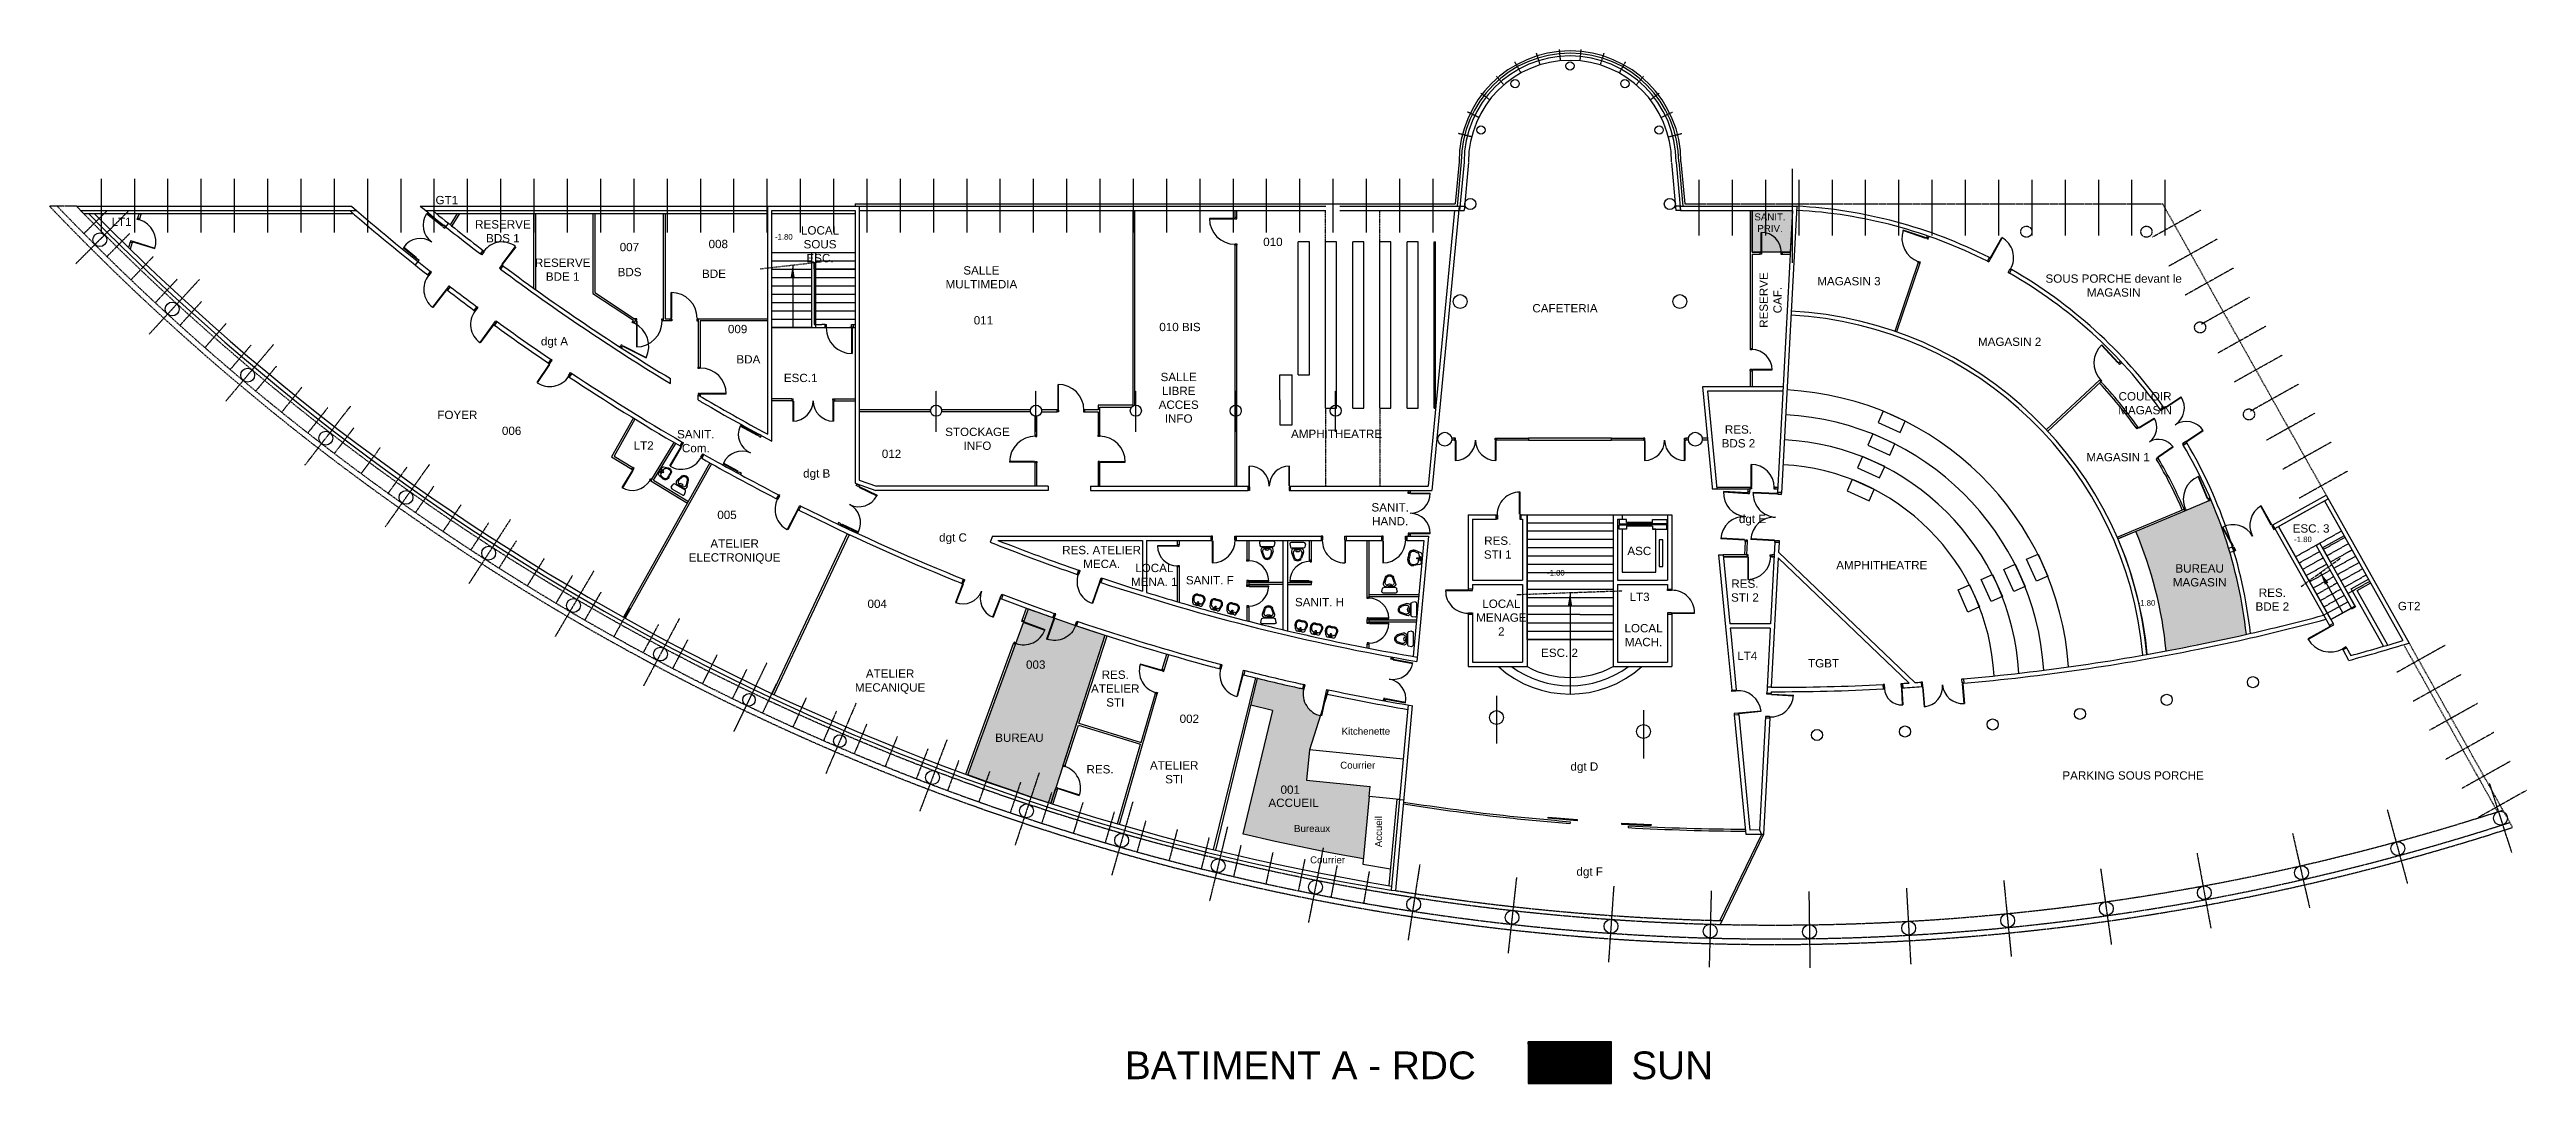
# Model space of a CAD drawing. Extents: x -14497 to -5039, y -16915 to 19656.
# Drawn here: x -14086 to -5158, y -16915 to -13185 of the extents above; entities that cross this region are included whole.
import ezdxf

# ---------------------------------------------------------------- set-up
doc = ezdxf.new("R2010")
doc.units = 0
doc.header["$MEASUREMENT"] = 0
for name, pattern in [('AXES', [2, 1.25, -0.25, 0.25, -0.25]), ('CACHE', [0.375, 0.25, -0.125]), ('DISCONTINU2', [0.375, 0.25, -0.125])]:
    doc.linetypes.add(name, pattern=pattern)
doc.layers.get('0').update_dxf_attribs({"linetype": 'CONTINUOUS'})
for name, color, linetype in [('-1.80', 3, 'CONTINUOUS'), ('BA_AXE_TRAME', 253, 'AXES'), ('BA_CLOISON', 4, 'CONTINUOUS'), ('BA_DOUBLAGE', 134, 'CONTINUOUS'), ('BA_ESCALIER', 8, 'CONTINUOUS'), ('BA_ESCALIER_CACHE', 252, 'DISCONTINU2'), ('BA_MENUIS_EXTERIEURE', 6, 'CONTINUOUS'), ('BA_MENUIS_INTERIEURE', 202, 'CONTINUOUS'), ('BA_STRUCTURE', 5, 'CONTINUOUS'), ('Circulation', 1, 'CONTINUOUS'), ('EQ_SANITAIRE', 60, 'CONTINUOUS'), ('Nom. texte', 250, 'CONTINUOUS'), ('SUN', 2, 'CONTINUOUS'), ('Texte sun', 250, 'CONTINUOUS')]:
    doc.layers.add(name, color=color, linetype=linetype)
doc.styles.add('ARIAL', font='arial.ttf')

msp = doc.modelspace()

# ---------------------------------------------------------------- texts
at = {"layer": '-1.80', "char_height": 20, "attachment_point": 1, "style": 'ARIAL'}
for insert in [(-11471, -13850.7), (-5995.4, -14942), (-8688.2, -15062.6), (-6559.5, -15171.4)]:
    msp.add_mtext_dynamic_manual_height_columns('-1.80', width=72.265, gutter_width=1193.2, heights=[0], dxfattribs=dict(at, insert=insert))
at = {"layer": 'Circulation', "char_height": 30, "width": 224.767, "attachment_point": 5, "style": 'ARIAL'}
for s, insert in [('dgt A', (-12265.8, -14241.9)), ('dgt B', (-11320.6, -14718.7)), ('dgt E', (-7947.7, -14882.9)), ('dgt C', (-10829.3, -14949.9)), ('dgt D', (-8553.7, -15776.1)), ('dgt F', (-8534.5, -16155.1))]:
    msp.add_mtext(s, dxfattribs=dict(at, insert=insert))
at = {"layer": 'Nom. texte', "attachment_point": 5, "style": 'ARIAL'}
for s, insert, char_height, width in [('GT1', (-12653.7, -13728.3), 30, 224.767), ('LT1', (-13826.1, -13806.6), 30, 224.767), ('RESERVE\\PBDS 1', (-12451.7, -13840.9), 30, 224.767), ('LOCAL SOUS ESC.', (-11308.6, -13887.6), 30, 224.767), ('SANIT.\\PPRIV.', (-7884.6, -13809.7), 25, 123.307), ('007', (-11995.7, -13897.8), 30, 224.767), ('008', (-11675.3, -13886.7), 30, 224.767), (' 010', (-9682.1, -13879.1), 30, 224.767), ('RESERVE\\PBDE 1', (-12236.3, -13979.1), 30, 224.767), ('BDS', (-11995, -13987.9), 30, 224.767), ('BDE', (-11690.8, -13993.8), 30, 224.767), ('SALLE MULTIMEDIA', (-10726.9, -14006.9), 30, 224.767), ('MAGASIN 3', (-7600.2, -14020.9), 30, 224.767), ('SOUS PORCHE devant le MAGASIN', (-6646, -14036.5), 30, 589.288), ('CAFETERIA', (-8623.5, -14118.5), 30, 224.767), ('009', (-11605.6, -14193.6), 30, 224.767), (' \\P011', (-10719.6, -14137), 30, 369.298), ('010 BIS', (-10011.2, -14186.2), 30, 224.767), ('MAGASIN 2', (-7020.9, -14239.3), 30, 258.543), ('BDA', (-11566.9, -14302.6), 30, 224.767), ('ESC.1', (-11378.5, -14369.9), 30, 224.767), ('SALLE LIBRE ACCES INFO', (-10015.9, -14441.5), 30, 224.767), ('COULOIR MAGASIN', (-6532.8, -14461.2), 30, 224.767), ('FOYER', (-12615.8, -14503.2), 30, 224.767), ('006', (-12420.2, -14560.6), 30, 224.767), ('STOCKAGE INFO', (-10741.1, -14589.5), 30, 224.767), ('RES.\\PBDS 2', (-7998.4, -14580.8), 30, 224.767), ('LT2', (-11944.4, -14613.5), 30, 224.767), ('SANIT.\\PCom.', (-11756.4, -14598), 30, 224.767), (' \\P012', (-11050.9, -14618.5), 30, 369.298), ('AMPHITHEATRE', (-9446.8, -14571.4), 30, 224.767), ('MAGASIN 1', (-6630, -14655.7), 30, 224.767), ('005', (-11643.9, -14863.9), 30, 224.767), ('SANIT. HAND.', (-9253.5, -14861.6), 30, 224.767), ('ESC. 3', (-5934.4, -14913), 30, 224.767), ('ATELIER ELECTRONIQUE', (-11616.4, -14996.3), 30, 224.767), ('RES. ATELIER MECA.', (-10293.7, -15015.8), 30, 299.201), ('RES.\\PSTI 1', (-8865.8, -14982), 30, 224.767), ('ASC', (-8355.7, -14994.1), 30, 224.767), ('LOCAL \\PMENA. 1', (-10103.8, -15080.2), 30, 224.767), ('SANIT. F', (-9903.8, -15099.6), 30, 224.767), ('AMPHITHEATRE', (-7481.8, -15044.9), 30, 224.767), ('BUREAU MAGASIN', (-6336, -15082.1), 30, 224.767), ('004', (-11102.5, -15184.8), 30, 224.767), ('SANIT. H', (-9508.3, -15178.6), 30, 186.68), ('LOCAL \\PMENAGE 2', (-8852.9, -15234.3), 30, 195.35), ('LT3', (-8354.7, -15159.8), 30, 224.767), ('RES.\\PSTI 2', (-7975, -15137), 30, 224.767), ('RES.\\PBDE 2', (-6074, -15169.5), 30, 185.137), ('LOCAL \\PMACH.', (-8340.4, -15297.7), 30, 224.767), ('GT2', (-5580.8, -15192.9), 30, 224.767), ('ESC. 2', (-8643.2, -15361.6), 30, 224.767), ('ATELIER MECANIQUE', (-11056.1, -15465.4), 30, 224.767), ('003', (-10531.2, -15404.1), 30, 224.767), ('RES. ATELIER\\PSTI ', (-10244.5, -15490.5), 30, 224.767), ('LT4', (-7966.6, -15372.3), 30, 224.767), ('TGBT', (-7691.6, -15399.3), 30, 224.767), ('002', (-9977.5, -15599.5), 30, 224.767), ('BUREAU ', (-10589.9, -15667.8), 30, 224.767), ('RES.', (-10299.3, -15781.8), 30, 224.767), ('ATELIER STI', (-10032.1, -15792.6), 30, 224.767), ('PARKING SOUS PORCHE', (-6575.8, -15804), 30, 589.288), ('ACCUEIL', (-9601.6, -15902.6), 30, 224.767), ('001', (-9613.8, -15855.2), 30, 224.767)]:
    msp.add_mtext(s, dxfattribs=dict(at, insert=insert, char_height=char_height, width=width))
at = {"layer": 'Nom. texte', "insert": (-7882.2, -14088.8), "char_height": 30, "width": 160.646, "attachment_point": 5, "rotation": 90, "style": 'ARIAL'}
msp.add_mtext('RESERVE CAF.', dxfattribs=at)
at = {"layer": 'Nom. texte', "color": 0, "insert": (-10209.6, -16850.3), "char_height": 100, "width": 1335.606, "attachment_point": 4, "style": 'ARIAL'}
msp.add_mtext('{\\C256;BATIMENT A - RDC}', dxfattribs=at)
at = {"layer": 'SUN', "color": 0, "insert": (-8384.6, -16850.3), "char_height": 100, "width": 378.655, "attachment_point": 4, "style": 'ARIAL'}
msp.add_mtext('{\\C256;SUN}', dxfattribs=at)
at = {"layer": 'Texte sun', "char_height": 25, "width": 224.767, "attachment_point": 5, "style": 'ARIAL'}
for s, insert in [('Kitchenette', (-9341.3, -15644.4)), ('Courrier', (-9370.6, -15767)), ('Bureaux', (-9535.1, -15995.3)), ('Courrier', (-9479.3, -16108.5))]:
    msp.add_mtext(s, dxfattribs=dict(at, insert=insert))
at = {"layer": 'Texte sun', "insert": (-9295.3, -16006.5), "char_height": 25, "width": 224.767, "attachment_point": 5, "rotation": 90, "style": 'ARIAL'}
msp.add_mtext('Accueil', dxfattribs=at)

# ---------------------------------------------------------------- blocks, each defined once
blk = doc.blocks.new('P80_15')
for p, q in [((3.5, 96.5), (5.5, 96.5)), ((3.5, 16.5), (3.5, 96.5)), ((5.5, 16.5), (5.5, 96.6)), ((0, 0), (0, 15)), ((0, 15), (3.5, 15)), ((5, 0), (0, 0)), ((3.5, 16.5), (5.5, 16.5)), ((3.5, 15), (3.5, 13.5)), ((3.5, 13.5), (5, 13.5)), ((5, 13.5), (5, 0)), ((85, 13.5), (85, 0)), ((86.5, 13.5), (85, 13.5)), ((85, 0), (90, 0)), ((90, 15), (86.5, 15)), ((86.5, 15), (86.5, 13.5)), ((90, 0), (90, 15))]:
    blk.add_line(p, q)
for centre, radius, start, end in [((5.6, 15.7), 80.9, 359.5039, 90.04993), ((5, 13.5), 0, 270, 0), ((5.5, 16.5), 0, 270, 0)]:
    blk.add_arc(centre, radius, start, end)
blk = doc.blocks.new('WC')
for p, q in [((-35.6, 21.6), (-56.7, 14.5)), ((-39.3, 16.2), (-55.4, 10.7)), ((-26.4, 5.3), (-26.4, 0)), ((-26.4, -5.3), (-26.4, 0)), ((-20.3, 14), (-22.5, 14)), ((-22.4, 12.2), (-22.4, 0)), ((-22.4, -12.2), (-22.4, 0)), ((-20.3, -20.8), (-20.3, 20.8)), ((-5, 27.9), (-16.3, 25.7)), ((0, -22.9), (0, 22.9)), ((-35.6, -21.6), (-56.7, -14.5)), ((-39.3, -16.2), (-55.4, -10.7)), ((-20.3, -14), (-22.5, -14)), ((-5, -27.9), (-16.3, -25.7))]:
    blk.add_line(p, q)
for centre, radius, start, end in [((-49.5, 0), 16.2, 116.44442, 180), ((-49.5, -0.4), 16.2, 178.19609, 178.73193), ((-49.5, 0), 16.2, 180, 243.55558), ((-49.5, 0), 12.2, 116.44442, 180), ((-49.5, 0), 12.2, 180, 243.55558), ((-37.4, 5.3), 11, 0, 102.40005), ((-32.4, 12.2), 10, 0, 108.61622), ((-21.2, 0), 11.5, 134.96431, 225.03569), ((-15.3, 20.8), 5, 101.0796, 180), ((-5, 22.9), 5, 0, 90), ((-37.4, -5.3), 11, 257.59995, 0), ((-32.4, -12.2), 10, 251.38378, 0), ((-15.3, -20.8), 5, 180, 258.9204), ((-5, -22.9), 5, 270, 0)]:
    blk.add_arc(centre, radius, start, end)
blk = doc.blocks.new('LAV60')
for p, q in [((-14.4, 0), (0, 0)), ((14.4, 0), (0, 0)), ((-24, -7.3), (-30.4, -29.5)), ((-25.6, -30.9), (-22.3, -19.3)), ((-12.7, -12), (0, -12)), ((-11.2, -50), (0, -50)), ((-11.2, -55), (0, -55)), ((12.7, -12), (0, -12)), ((11.2, -50), (0, -50)), ((11.2, -55), (0, -55)), ((25.6, -30.9), (22.3, -19.3)), ((24, -7.3), (30.4, -29.5))]:
    blk.add_line(p, q)
for centre, radius in [((-6, -6), 2.61), ((0, -17.8), 2.54), ((0, -6), 1.44), ((6, -6), 2.61)]:
    blk.add_circle(centre, radius)
for centre, radius, start, end in [((-14.4, -10), 10, 90, 164.0546), ((14.4, -10), 10, 15.9454, 90), ((-11.2, -35), 20, 164.0546, 270), ((-11.2, -35), 15, 164.0546, 270), ((-12.7, -22), 10, 90, 164.0546), ((11.2, -35), 20, 270, 15.9454), ((11.2, -35), 15, 270, 15.9454), ((12.7, -22), 10, 15.9454, 90)]:
    blk.add_arc(centre, radius, start, end)

# ---------------------------------------------------------------- hatches: boundary and pattern name
at = {"layer": 'BA_ESCALIER'}
h = msp.add_hatch(color=256, dxfattribs=at)
h.paths.add_polyline_path([(-11414.6, -14008), (-11407.2, -14008), (-11399.8, -14008), (-11402.3, -13992.4), (-11412.1, -13992.4)])
h.paths.add_polyline_path([(-11412.1, -13992.4), (-11402.3, -13992.4), (-11407.2, -13962.4)])
h = msp.add_hatch(color=256, dxfattribs=at)
h.paths.add_polyline_path([(-5884.9, -15115.4), (-5878.4, -15111.7), (-5872, -15108.1), (-5881.8, -15095.8), (-5890.3, -15100.6)])
h.paths.add_polyline_path([(-5890.3, -15100.6), (-5881.8, -15095.8), (-5900.9, -15072.1)])
h = msp.add_hatch(color=256, dxfattribs=at)
h.paths.add_polyline_path([(-8612.8, -15189.8), (-8605.4, -15189.8), (-8598, -15189.8), (-8600.5, -15174.2), (-8610.3, -15174.2)])
h.paths.add_polyline_path([(-8610.3, -15174.2), (-8600.5, -15174.2), (-8605.4, -15144.2)])
at = {"layer": 'SUN'}
h = msp.add_hatch(color=256, dxfattribs=at)
h.dxf.hatch_style = 1
h.paths.add_polyline_path([(-7916.5, -13844.7, -0.05315), (-7901.1, -13846.3), (-7901.1, -13766.2), (-7948.6, -13766.2), (-7948.6, -13916.2), (-7920, -13916.2), (-7920, -13916.2), (-7916.5, -13916.2), (-7843.5, -13916.2, 0.400199), (-7914.5, -13844.7), (-7914.5, -13914.7), (-7916.5, -13914.7)])
h.paths.add_polyline_path([(-7803.6, -13766.2), (-7808.6, -13766.2), (-7901.1, -13766.2), (-7901.1, -13846.3, -0.347451), (-7843.5, -13916.2), (-7840, -13916.2), (-7811.6, -13916.2)])
h.paths.add_polyline_path([(-7946.4, -13856.9), (-7821.4, -13856.9), (-7821.4, -13763.8), (-7946.4, -13763.8)], flags=9)
h = msp.add_hatch(color=256, dxfattribs=at)
h.dxf.hatch_style = 1
h.paths.add_polyline_path([(-6457, -15354.6, 0.003742), (-6344.4, -15332.7), (-6194.8, -15300.8, 0.000908), (-6167.6, -15294.6, 0.073194), (-6295.2, -14809.4), (-6384.7, -14847.1), (-6384.7, -14847.1), (-6389.3, -14849), (-6566.2, -14923.5, -0.078283)])
h.paths.add_polyline_path([(-6440, -15138.4), (-6231.7, -15138.4), (-6231.7, -15026.1), (-6440, -15026.1)], flags=24)
h = msp.add_hatch(color=256, dxfattribs=at)
h.dxf.hatch_style = 1
h.paths.add_polyline_path([(-10281.7, -15297.9), (-10384.1, -15263.7), (-10469.2, -15234.4), (-10500.7, -15223.3), (-10557.7, -15202.7), (-10776.2, -15802.1), (-10710.3, -15825.8), (-10598.3, -15864.7), (-10547.9, -15881.7), (-10485.7, -15902.1), (-10476.6, -15905.1)])
h.paths.add_polyline_path([(-10684.6, -15698.9), (-10494.9, -15698.9), (-10494.9, -15637.1), (-10684.6, -15637.1)], flags=24)
h.paths.add_polyline_path([(-10573.6, -15435.3), (-10488.7, -15435.3), (-10488.7, -15373.5), (-10573.6, -15373.5)], flags=24)
h = msp.add_hatch(color=256, dxfattribs=at)
h.dxf.hatch_style = 1
h.paths.add_polyline_path([(-9544.8, -15711.7), (-9505.5, -15588.4, -0.40427), (-9565.6, -15493.3), (-9565.3, -15491.9), (-9568.6, -15491.2), (-9568.6, -15491.3, -0.000574), (-9586.2, -15487.4, -0.004741), (-9731.3, -15453.4), (-9755, -15550.6), (-9678.3, -15568.9), (-9784.8, -16014.3), (-9782.4, -16014.9), (-9667.9, -16040.8), (-9495.7, -16076.4), (-9437.8, -16087.9), (-9350.1, -16103.3), (-9329.4, -15880.3), (-9325.9, -15843.5), (-9555.5, -15821.2)])
h.paths.add_polyline_path([(-9607.6, -16021.2), (-9465, -16021.2), (-9465, -15969.7), (-9607.6, -15969.7)], flags=24)
h.paths.add_polyline_path([(-9653.3, -15886.4), (-9568.3, -15886.4), (-9568.3, -15824.6), (-9653.3, -15824.6)], flags=24)
h.paths.add_polyline_path([(-9699.3, -15934), (-9502.6, -15934), (-9502.6, -15872.1), (-9699.3, -15872.1)], flags=24)
h = msp.add_hatch(dxfattribs=at)
h.set_pattern_fill('ANSI31', color=256)
h.set_pattern_definition([(45, (12.58363, -19032.6698), (-0.0883883476, 0.0883883476), [])])
h.paths.add_polyline_path([(-8456.4, -16765.1), (-8756.4, -16765.1), (-8756.4, -16915.1), (-8456.4, -16915.1)])

# ---------------------------------------------------------------- linework, layer by layer
at = {"layer": '-1.80'}
for p, q in [((-12657.3, -13824.9), (-12647.3, -13812.4)), ((-9021.6, -13766.2), (-9006.5, -13766.2)), ((-9005, -13750.2), (-8985.7, -13750.2)), ((-8209, -13750.2), (-8225.1, -13750.2)), ((-12757.9, -13949.3), (-12767.9, -13961.8)), ((-6218.4, -14980.5), (-6231.5, -14984.5)), ((-6212.5, -14995.7), (-6226.9, -15000)), ((-5889.3, -15225.8), (-5876, -15218.9)), ((-7879.9, -15485.6), (-7894.9, -15484.8)), ((-9219.9, -15890.4), (-9204.8, -15891.8)), ((-7922.2, -16000.2), (-7915.8, -16016.9)), ((-7915.8, -16016.9), (-7908.1, -16016.9))]:
    msp.add_line(p, q, dxfattribs=at)
for points in [[(-11482.2, -13776.2), (-11182.2, -13776.2), (-11182.2, -13977.4), (-11329.7, -13977.4), (-11329.7, -13953.4), (-11339.7, -13953.4), (-11339.7, -14187.4), (-11482.2, -14187.4), (-11482.2, -13776.2)], [(-6051.7, -14905.6), (-5886, -14812.7), (-5815.1, -14939.1), (-5893.6, -14983.1), (-5776.1, -15192.7), (-5863.3, -15241.6), (-6051.7, -14905.6)], [(-6566.2, -14923.5), (-6630.7, -14950.7), (-6603.7, -15018.8), (-6582.9, -15080.2), (-6561.9, -15154.7), (-6543.1, -15241.2), (-6531.6, -15315.8), (-6526.1, -15367.3), (-6457, -15354.6)]]:
    msp.add_lwpolyline(points, dxfattribs=at)
msp.add_lwpolyline([(-8760.4, -14863.1), (-8450.4, -14863.1), (-8450.4, -15313.1), (-8760.4, -15313.1)], close=True, dxfattribs=at)
msp.add_arc((-7879.9, -15485.6), 1428.9, 5.26003, 23.16456, dxfattribs=at)
at = {"layer": 'BA_AXE_TRAME'}
for p, q in [((-8727.2, -13197.6), (-8713.9, -13240.6)), ((-8644.6, -13184.8), (-8640.6, -13225.9)), ((-8566.2, -13184.8), (-8570.2, -13225.9)), ((-8483.5, -13197.6), (-8496.9, -13240.6)), ((-8870.4, -13281.5), (-8843.8, -13312.5)), ((-8804.7, -13229.7), (-8782.5, -13269.9)), ((-8406, -13229.7), (-8428.3, -13269.9)), ((-8340.4, -13281.5), (-8367, -13312.5)), ((-8895.1, -13366.6), (-8926.2, -13342.7)), ((-8315.6, -13366.6), (-8284.6, -13342.7)), ((-8934.5, -13430), (-8974.6, -13410.5)), ((-8276.3, -13430), (-8236.2, -13410.5)), ((-8960.1, -13500.1), (-9008.9, -13487.7)), ((-8250.7, -13500.1), (-8201.9, -13487.7)), ((-13900, -13651.8), (-13900, -13844.9)), ((-13780, -13651.8), (-13780, -13844.9)), ((-13660, -13651.8), (-13660, -13844.9)), ((-13540, -13651.8), (-13540, -13844.9)), ((-13420, -13651.8), (-13420, -13844.9)), ((-13300, -13651.8), (-13300, -13844.9)), ((-13180, -13651.8), (-13180, -13844.9)), ((-13060, -13651.8), (-13060, -13844.9)), ((-12940, -13651.8), (-12940, -13844.9)), ((-12820, -13651.8), (-12820, -13844.9)), ((-12700, -13651.8), (-12700, -13844.9)), ((-12580, -13651.8), (-12580, -13844.9)), ((-12580, -13651.8), (-12580, -13844.9)), ((-12460, -13651.8), (-12460, -13844.9)), ((-12460, -13651.8), (-12460, -13844.9)), ((-12340, -13651.8), (-12340, -13844.9)), ((-12220, -13651.8), (-12220, -13844.9)), ((-12100, -13651.8), (-12100, -13844.9)), ((-11980, -13651.8), (-11980, -13844.9)), ((-11860, -13651.8), (-11860, -13844.9)), ((-11740, -13651.8), (-11740, -13844.9)), ((-11620, -13651.8), (-11620, -13844.9)), ((-11500, -13651.8), (-11500, -13844.9)), ((-11380, -13651.8), (-11380, -13844.9)), ((-11260, -13651.8), (-11260, -13844.9)), ((-11140, -13651.8), (-11140, -13844.9)), ((-11020, -13651.8), (-11020, -13844.9)), ((-10900, -13651.8), (-10900, -13844.9)), ((-10780, -13651.8), (-10780, -13844.9)), ((-10660, -13651.8), (-10660, -13844.9)), ((-10540, -13651.8), (-10540, -13844.9)), ((-10420, -13651.8), (-10420, -13844.9)), ((-10300, -13651.8), (-10300, -13844.9)), ((-10180, -13651.8), (-10180, -13844.9)), ((-10060, -13651.8), (-10060, -13844.9)), ((-9940, -13651.8), (-9940, -13844.9)), ((-9820, -13651.8), (-9820, -13844.9)), ((-9700, -13651.8), (-9700, -13844.9)), ((-9580, -13651.8), (-9580, -13844.9)), ((-9460, -13651.8), (-9460, -13844.9)), ((-9340, -13651.8), (-9340, -13844.9)), ((-9220, -13651.8), (-9220, -13844.9)), ((-9100, -13651.8), (-9100, -13844.9)), ((-8141.1, -13655), (-8141.1, -13855.5)), ((-8021.1, -13655), (-8021.1, -13855.5)), ((-7901.1, -13655), (-7901.1, -13855.5)), ((-7803.6, -13954.5), (-7803.6, -13615.1)), ((-7781.1, -13655), (-7781.1, -13855.5)), ((-7661.1, -13655), (-7661.1, -13855.5)), ((-7541.1, -13655), (-7541.1, -13855.5)), ((-7421.1, -13655), (-7421.1, -13855.5)), ((-7301.1, -13655), (-7301.1, -13855.5)), ((-7181.1, -13655), (-7181.1, -13855.5)), ((-7061.1, -13655), (-7061.1, -13855.5)), ((-6941.1, -13655), (-6941.1, -13855.5)), ((-6821.1, -13655), (-6821.1, -13855.5)), ((-6701.1, -13655), (-6701.1, -13855.5)), ((-6581.1, -13655), (-6581.1, -13855.5)), ((-6461.1, -13655), (-6461.1, -13855.5)), ((-13802.3, -13768.5), (-13991.3, -13957.9)), ((-13962.5, -13849.6), (-13879.6, -13767.5)), ((-6332, -13764.5), (-6505.4, -13861.7)), ((-13797.6, -13849.3), (-13879.4, -13932.4)), ((-6273.3, -13869.2), (-6446.7, -13966.4)), ((-13712.2, -13932.1), (-13792.9, -14016.4)), ((-13545.4, -14014.3), (-13726.3, -14211.5)), ((-13625.7, -14013.7), (-13705.2, -14099.2)), ((-6214.6, -13973.8), (-6388, -14071)), ((-13538.1, -14094.1), (-13616.3, -14180.7)), ((-6155.9, -14078.5), (-6329.3, -14175.7)), ((-13449.3, -14173.3), (-13526.3, -14260.9)), ((-6097.2, -14183.1), (-6270.6, -14280.4)), ((-13278.4, -14249), (-13450.7, -14453.7)), ((-13359.4, -14251.2), (-13435.1, -14339.9)), ((-13268.4, -14327.8), (-13342.9, -14417.6)), ((-6038.5, -14287.8), (-6211.9, -14385)), ((-13176.3, -14403.2), (-13249.6, -14493.9)), ((-5979.8, -14392.5), (-6153.2, -14489.7)), ((-13001.6, -14472.1), (-13165.2, -14683.9)), ((-13083.2, -14477.2), (-13155.2, -14569)), ((-12989.1, -14549.9), (-13059.8, -14642.7)), ((-5921.1, -14497.1), (-6094.5, -14594.4)), ((-12894, -14621.3), (-12963.3, -14715.1)), ((-5862.4, -14601.8), (-6035.8, -14699)), ((-12717.1, -14682.4), (-12876.1, -14907.2)), ((-12797.8, -14691.3), (-12865.8, -14786.1)), ((-5803.7, -14706.5), (-5977.1, -14803.7)), ((-12700.7, -14760), (-12767.4, -14855.7)), ((-12602.6, -14827.3), (-12668, -14924)), ((-12424.5, -14880.2), (-12573.9, -15111.4)), ((-12503.6, -14893.2), (-12567.6, -14990.8)), ((-12403.7, -14957.8), (-12466.3, -15056.2)), ((-12302.9, -15020.9), (-12364, -15120.2)), ((-12123.9, -15065.5), (-12263.3, -15302.8)), ((-12201.2, -15082.6), (-12260.9, -15182.7)), ((-12098.6, -15142.8), (-12157, -15243.8)), ((-11995.2, -15201.6), (-12052.1, -15303.4)), ((-11891, -15258.9), (-11946.5, -15361.5)), ((-11815.7, -15238), (-11945, -15481)), ((-11786, -15314.8), (-11840, -15418.2)), ((-5451.6, -15334.5), (-5624.9, -15431.7)), ((-11680.2, -15369.2), (-11732.8, -15473.3)), ((-11573.6, -15422.1), (-11624.8, -15526.9)), ((-11500.5, -15397.4), (-11619.6, -15645.6)), ((-5392.9, -15439.1), (-5566.2, -15536.3)), ((-11466.4, -15473.5), (-11516, -15579)), ((-11358.4, -15523.3), (-11406.5, -15629.6)), ((-11249.7, -15571.7), (-11296.3, -15678.6)), ((-11178.9, -15543.4), (-11287.4, -15796.4)), ((-11140.3, -15618.5), (-11185.5, -15726)), ((-5334.2, -15543.8), (-5507.5, -15641)), ((-11030.3, -15663.8), (-11074, -15771.9)), ((-10919.7, -15707.5), (-10961.8, -15816.2)), ((-10851.5, -15675.7), (-10949.3, -15933.1)), ((-5275.5, -15648.5), (-5448.8, -15745.7)), ((-10808.5, -15749.6), (-10849.1, -15859)), ((-10697.5, -15789.9), (-10736.6, -15899.8)), ((-10518.8, -15794.2), (-10605.6, -16055.4)), ((-5216.8, -15753.1), (-5390.1, -15850.3)), ((-10586, -15828.6), (-10623.5, -15939.1)), ((-10474, -15865.8), (-10509.9, -15976.8)), ((-5158.1, -15857.8), (-5331.4, -15955)), ((-5291.9, -15832.5), (-5211.6, -16082.1)), ((-10361.4, -15901.4), (-10395.8, -16012.9)), ((-10248.4, -15935.5), (-10281.2, -16047.4)), ((-10181.4, -15898.6), (-10257.2, -16163.2)), ((-10134.9, -15967.9), (-10166.2, -16080.3)), ((-5659.6, -15928), (-5587.2, -16193.6)), ((-10021, -15998.8), (-10050.7, -16111.6)), ((-9906.6, -16028), (-9934.7, -16141.2)), ((-9839.9, -15988.7), (-9904.5, -16256.3)), ((-9791.8, -16055.7), (-9818.4, -16169.3)), ((-9494.9, -16064.4), (-9548.2, -16334.4)), ((-6000.9, -16013.4), (-5939.7, -16281.8)), ((-9676.7, -16081.7), (-9701.7, -16195.7)), ((-9561.2, -16106.2), (-9584.6, -16220.5)), ((-9445.4, -16129), (-9467.2, -16243.6)), ((-9329.3, -16150.3), (-9349.5, -16265.1)), ((-9147, -16125.5), (-9189, -16397.6)), ((-6692.8, -16140.9), (-6654.3, -16413.4)), ((-6345.5, -16084.3), (-6295.6, -16355.1)), ((-8798.2, -16171.8), (-8828.7, -16445.4)), ((-8447.8, -16203.4), (-8466.8, -16478)), ((-8096.4, -16220.3), (-8103.9, -16495.5)), ((-7744.5, -16222.5), (-7740.5, -16497.8)), ((-7392.9, -16210), (-7377.4, -16484.9)), ((-7042.1, -16182.8), (-7015.1, -16456.7))]:
    msp.add_line(p, q, dxfattribs=at)
at = {"layer": 'BA_AXE_TRAME', "linetype": 'CACHE', "ltscale": 7}
for p, q in [((-10890.2, -14563.7), (-10890.2, -14416)), ((-10890.2, -14563.7), (-10890.2, -14416)), ((-10530.2, -14563.7), (-10530.2, -14416)), ((-10530.2, -14563.7), (-10530.2, -14416)), ((-10530.2, -14563.7), (-10530.2, -14416)), ((-10170.2, -14563.7), (-10170.2, -14416)), ((-9810.2, -14563.7), (-9810.2, -14416)), ((-9450.2, -14563.7), (-9450.2, -14416))]:
    msp.add_line(p, q, dxfattribs=at)
at = {"layer": 'BA_CLOISON'}
for p, q in [((-13761.7, -13795.4), (-13768.4, -13793.3)), ((-12616.5, -13776.2), (-12641.6, -13816.9)), ((-12608.2, -13776.2), (-12636.1, -13821.3)), ((-12341.2, -13776.2), (-12341.2, -14045.5)), ((-12334.2, -13776.2), (-12334.2, -14050.6)), ((-12127.2, -13776.2), (-12127.2, -14065)), ((-12120.2, -13776.2), (-12120.2, -14061.2)), ((-11874.2, -13776.2), (-11874.2, -14156.2)), ((-11867.2, -13776.2), (-11867.2, -14156.2)), ((-10180.7, -13766.2), (-10180.7, -14467.6)), ((-10173.7, -14468.4), (-10173.7, -13766.2)), ((-9813.7, -13766.2), (-9813.7, -13791.2)), ((-9806.7, -13791.2), (-9806.7, -13766.2)), ((-7955.6, -13766.2), (-7955.6, -14263.9)), ((-7948.6, -13766.2), (-7948.6, -13916.2)), ((-13788.1, -13881.4), (-13794.8, -13879.4)), ((-9813.7, -13891.2), (-9813.7, -14760.6)), ((-9806.7, -14760.6), (-9806.7, -13891.2)), ((-7948.6, -13923.2), (-7948.6, -14263.9)), ((-7318.2, -13856.9), (-7321, -13865)), ((-7321, -13865), (-7319.8, -13861.6)), ((-7311.9, -13859.9), (-7313.2, -13863.9)), ((-11339.7, -13954.5), (-11339.7, -14187.4)), ((-11329.7, -13953.4), (-11329.7, -14177.4)), ((-7351, -13953.5), (-7435, -14201.7)), ((-7344.3, -13955.8), (-7428.4, -14203.9)), ((-12127.2, -14065), (-11981.4, -14161.8)), ((-12120.2, -14061.2), (-11977.2, -14156.2)), ((-11983.3, -14165.6), (-11981.4, -14161.8)), ((-11983.3, -14165.6), (-11977, -14168.8)), ((-11974.2, -14156.2), (-11977.2, -14156.2)), ((-11977, -14168.8), (-11974.2, -14163.2)), ((-11974.2, -14156.2), (-11974.2, -14163.2)), ((-11974.2, -14163.2), (-11974.2, -14156.2)), ((-11874.2, -14156.2), (-11874.2, -14163.2)), ((-11848.2, -14163.2), (-11874.2, -14163.2)), ((-11867.2, -14156.2), (-11848.2, -14156.2)), ((-11848.2, -14163.2), (-11848.2, -14156.2)), ((-11748.2, -14156.2), (-11748.2, -14330.7)), ((-11748.2, -14156.2), (-11497.2, -14156.2)), ((-11497.2, -14163.2), (-11741.2, -14163.2)), ((-11741.2, -14163.2), (-11741.2, -14330.7)), ((-11339.7, -14187.4), (-11289.7, -14187.4)), ((-11329.7, -14177.4), (-11302.7, -14177.4)), ((-11289.7, -14177.4), (-11302.7, -14177.4)), ((-11289.7, -14187.4), (-11289.7, -14177.4)), ((-11193.6, -14187.4), (-11202.7, -14187.4)), ((-11189.7, -14177.4), (-11182.2, -14177.4)), ((-11189.7, -14187.4), (-11182.2, -14187.4)), ((-12029.9, -14258.8), (-12028, -14255)), ((-12028, -14255), (-12021.8, -14258.2)), ((-12023.7, -14262), (-12021.8, -14258.2)), ((-11748.2, -14330.7), (-11741.2, -14330.7)), ((-7955.6, -14343.9), (-7955.6, -14401.9)), ((-7948.6, -14343.9), (-7948.6, -14401.9)), ((-6625.7, -14312.6), (-6621.6, -14308.7)), ((-6621, -14317.7), (-6616.8, -14313.9)), ((-11748.2, -14430.7), (-11741.2, -14430.7)), ((-11741.2, -14430.7), (-11748.2, -14430.7)), ((-11748.2, -14430.7), (-11748.2, -14431.6)), ((-11741.2, -14430.7), (-11741.2, -14435.7)), ((-11410, -14445.5), (-11482.2, -14445.5)), ((-11410, -14452.5), (-11482.2, -14452.5)), ((-11257, -14445.5), (-11182.2, -14445.5)), ((-11257, -14452.5), (-11182.2, -14452.5)), ((-6888.4, -14556.3), (-6696.4, -14378.2)), ((-6883.6, -14561.4), (-6691.7, -14383.3)), ((-11981.5, -14514.2), (-12060.3, -14654.8)), ((-11975.6, -14517.9), (-12050.8, -14652.4)), ((-10909.9, -14484.6), (-11167.2, -14484.6)), ((-10909.9, -14491.6), (-11167.2, -14491.6)), ((-10549.9, -14484.6), (-10870.5, -14484.6)), ((-10549.9, -14491.6), (-10870.5, -14491.6)), ((-10533.7, -14576.6), (-10533.7, -14507.8)), ((-10526.7, -14576.6), (-10526.7, -14507.8)), ((-10454, -14484.6), (-10510.5, -14484.6)), ((-10510.5, -14491.6), (-10454, -14491.6)), ((-10454, -14484.6), (-10454, -14491.6)), ((-10306.7, -14484.6), (-10354, -14484.6)), ((-10354, -14491.6), (-10306.7, -14491.6)), ((-10180.7, -14467.6), (-10306.7, -14467.6)), ((-10306.7, -14467.6), (-10306.7, -14484.6)), ((-10306.7, -14491.6), (-10306.7, -14576.6)), ((-10299.7, -14474.6), (-10184.9, -14474.6)), ((-10299.7, -14576.6), (-10299.7, -14474.6)), ((-11918.4, -14740.9), (-11834.3, -14602.5)), ((-11908.8, -14738.6), (-11828.3, -14606.2)), ((-9081.6, -14594.4), (-9086.2, -14594.4)), ((-9081.6, -14587.4), (-9085.5, -14587.4)), ((-9022.8, -14587.4), (-9032.1, -14587.4)), ((-9022.8, -14594.4), (-9032.1, -14594.4)), ((-8869.8, -14587.4), (-8755.4, -14587.4)), ((-8869.8, -14594.4), (-8869.8, -14587.4)), ((-8755.4, -14594.4), (-8869.8, -14594.4)), ((-8755.4, -14587.4), (-8755.4, -14594.4)), ((-8455.4, -14587.4), (-8340.9, -14587.4)), ((-8455.4, -14594.4), (-8455.4, -14587.4)), ((-8340.9, -14594.4), (-8455.4, -14594.4)), ((-8340.9, -14587.4), (-8340.9, -14594.4)), ((-8178.6, -14587.4), (-8187.9, -14587.4)), ((-8178.6, -14594.4), (-8187.9, -14594.4)), ((-8110.2, -14587.4), (-8129.1, -14587.4)), ((-8109.5, -14594.4), (-8129.1, -14594.4)), ((-12060.3, -14654.8), (-11986.8, -14699.4)), ((-12050.9, -14652.3), (-11983.2, -14693.4)), ((-11705.4, -14676.4), (-12016.9, -15233.2)), ((-11699.3, -14679.8), (-12010.8, -15236.6)), ((-11986.8, -14699.4), (-11983.2, -14693.4)), ((-10533.7, -14760.6), (-10533.7, -14676.6)), ((-10526.7, -14760.6), (-10526.7, -14676.6)), ((-10306.7, -14676.6), (-10306.7, -14760.6)), ((-10299.7, -14760.6), (-10299.7, -14676.6)), ((-11918.4, -14740.9), (-11786.3, -14821.1)), ((-11908.8, -14738.6), (-11783, -14815.1)), ((-9189, -14775.6), (-9189, -14781.6)), ((-9182, -14775.6), (-9182, -14781.6)), ((-9182, -14775.6), (-9182, -14781.6)), ((-8077.2, -14763.4), (-7955.9, -14763.4)), ((-8076.5, -14770.4), (-7955.9, -14770.4)), ((-7964.3, -14770.4), (-7964.8, -14780.4)), ((-7957.3, -14770.4), (-7957.9, -14780.8)), ((-7955.9, -14763.4), (-7955.9, -14770.4)), ((-7865.9, -14763.4), (-7856.6, -14763.4)), ((-7865.9, -14770.4), (-7856.9, -14770.4)), ((-6298, -14803), (-6302.7, -14805)), ((-6295.2, -14809.4), (-6299.9, -14811.4)), ((-11480.7, -15508.9), (-11209.2, -14931.5)), ((-11473.8, -15512.1), (-11202.9, -14934.4)), ((-10020.8, -14955.6), (-10020.8, -14971.6)), ((-10013.8, -14971.6), (-10020.8, -14971.6)), ((-10013.8, -14971.6), (-10020.8, -14971.6)), ((-10013.8, -14955.6), (-10013.8, -14971.6)), ((-9769.8, -14955.6), (-9769.8, -15025.6)), ((-9762.8, -14955.6), (-9762.8, -15025.6)), ((-9336.8, -15160.6), (-9336.8, -14955.6)), ((-9329.8, -15160.6), (-9329.8, -14955.6)), ((-9189, -14934.6), (-9189, -14940.6)), ((-9182, -14934.6), (-9182, -14940.6)), ((-9182, -14934.6), (-9182, -14935.6)), ((-7974.4, -14960), (-7976.9, -15008)), ((-7967.4, -14960.4), (-7969.9, -15008)), ((-10020.8, -15051.6), (-10020.8, -15177)), ((-10013.8, -15051.6), (-10020.8, -15051.6)), ((-10013.8, -15051.6), (-10020.8, -15051.6)), ((-10013.8, -15051.6), (-10013.8, -15179)), ((-9769.8, -15025.6), (-9762.8, -15025.6)), ((-9769.8, -15025.6), (-9762.8, -15025.6)), ((-9543.8, -15027.6), (-9536.8, -15027.6)), ((-7968.5, -15008), (-8053.6, -15008)), ((-8053, -15015), (-7968.5, -15015)), ((-7968.5, -15015), (-8050.7, -15015)), ((-7968.5, -15008), (-7968.5, -15015)), ((-7878.5, -15008), (-7878.5, -15015)), ((-7869.5, -15008), (-7878.5, -15008)), ((-7871.3, -15015), (-7878.5, -15015)), ((-7878.5, -15015), (-7869.9, -15015)), ((-9769.8, -15105.6), (-9769.8, -15116.6)), ((-9769.8, -15105.6), (-9762.8, -15105.6)), ((-9769.8, -15116.6), (-9762.8, -15116.6)), ((-9762.8, -15105.6), (-9762.8, -15116.6)), ((-9640.8, -15107.6), (-9762.8, -15107.6)), ((-9640.8, -15114.6), (-9762.8, -15114.6)), ((-9543.8, -15107.6), (-9536.8, -15107.6)), ((-9329.8, -15151.1), (-9150.5, -15151.1)), ((-9329.8, -15158.1), (-9151.2, -15158.1)), ((-9329.8, -15161.2), (-9329.8, -15164.1)), ((-10580, -15243.5), (-10564.2, -15200.3)), ((-10573.5, -15245.9), (-10580, -15243.5)), ((-10580, -15243.5), (-10573.4, -15245.9)), ((-10573.4, -15245.9), (-10557.7, -15202.7)), ((-9769.8, -15196.6), (-9769.8, -15245.9)), ((-9769.8, -15196.6), (-9762.8, -15196.6)), ((-9762.8, -15196.6), (-9762.8, -15247.6)), ((-9336.8, -15250.6), (-9336.8, -15240.6)), ((-9329.8, -15250.6), (-9329.8, -15240.6)), ((-9329.8, -15242.6), (-9159, -15242.6)), ((-9329.8, -15249.6), (-9159.6, -15249.6)), ((-9329.8, -15250.6), (-9329.8, -15254.1)), ((-10783.3, -15799.5), (-10610.9, -15328.1)), ((-10776.2, -15802.1), (-10604.2, -15330.5)), ((-10604.4, -15330.4), (-10611, -15328)), ((-10610.9, -15328.1), (-10604.2, -15330.5)), ((-10431.7, -15766.1), (-10280.6, -15297.9)), ((-10375.3, -15615.1), (-10273.9, -15300)), ((-9336.8, -15343.5), (-9336.8, -15330.6)), ((-9329.8, -15344.9), (-9329.8, -15330.6)), ((-10074.9, -15421.6), (-10058.8, -15365.9)), ((-10074.9, -15421.6), (-10068.2, -15423.6)), ((-10068.2, -15423.6), (-10052, -15367.8)), ((-9249.4, -15376.3), (-9250, -15379.8)), ((-9243.1, -15381), (-9250, -15379.8)), ((-9242.5, -15377.6), (-9243.1, -15381)), ((-10229.5, -15980.7), (-10093.1, -15509.7)), ((-10151.3, -15684.4), (-10099.9, -15507.7)), ((-10099.9, -15507.7), (-10093.1, -15509.7)), ((-9890, -16071.4), (-9738.1, -15451.7)), ((-9882.6, -16073.2), (-9731.3, -15453.4)), ((-9277.7, -15530.3), (-9278.3, -15533.7)), ((-9270.8, -15531.5), (-9277.7, -15530.3)), ((-9270.8, -15531.5), (-9271.4, -15535)), ((-10424.6, -15768.4), (-10377.5, -15621.8)), ((-10377.5, -15621.8), (-10153.2, -15691.1)), ((-10375.3, -15615.1), (-10151.3, -15684.4)), ((-10236.7, -15978.6), (-10153.2, -15691.1)), ((-10431.7, -15766.1), (-10424.6, -15768.4)), ((-10476.6, -15905.1), (-10459.4, -15851.8)), ((-10469.4, -15907.4), (-10452.2, -15854.1)), ((-10459.4, -15851.8), (-10452.7, -15853.9)), ((-10459.4, -15851.8), (-10452.2, -15854.1))]:
    msp.add_line(p, q, dxfattribs=at)
at = {"layer": 'BA_CLOISON', "linetype": 'ByBlock', "ltscale": 7}
for p, q in [((-6633.4, -14944.3), (-6392, -14842.6)), ((-6630.7, -14950.7), (-6389.3, -14849))]:
    msp.add_line(p, q, dxfattribs=at)
at = {"layer": 'BA_CLOISON'}
for points in [[(-13763.1, -13776.2), (-13768.4, -13793.3)], [(-13755.8, -13776.2), (-13761.7, -13795.4)], [(-13794.8, -13879.4), (-13800.9, -13899.4)], [(-13788.1, -13881.4), (-13795.3, -13904.9)], [(-7948.6, -13916.2), (-7948.6, -13916.2), (-7920, -13916.2)], [(-7948.6, -13923.2), (-7948.6, -13923.2), (-7920, -13923.2)], [(-7840, -13916.2), (-7811.6, -13916.2)], [(-7840, -13923.2), (-7812, -13923.2)], [(-9543.8, -15027.6), (-9543.8, -14955.6)], [(-9536.8, -15027.6), (-9536.8, -14955.6)], [(-9623.8, -15107.6), (-9623.8, -15107.6), (-9543.8, -15107.6)], [(-9623.8, -15114.6), (-9623.8, -15114.6), (-9536.8, -15114.6), (-9536.8, -15107.6)]]:
    msp.add_lwpolyline(points, dxfattribs=at)
for radius, start, end in [(1612.9, 35.4316, 42.86477), (1619.9, 35.41166, 43.11231), (1612.9, 23.37718, 30.61938), (1619.9, 23.12734, 30.63933)]:
    msp.add_arc((-7879, -15485.3), radius, start, end, dxfattribs=at)
at = {"layer": 'BA_DOUBLAGE'}
for p, q in [((-13963.3, -13776.2), (-12991.8, -13776.2)), ((-12692.3, -13776.2), (-12100, -13776.2)), ((-11482.2, -13776.2), (-11182.2, -13776.2)), ((-9229.9, -15889.5), (-9258.7, -16201))]:
    msp.add_line(p, q, dxfattribs=at)
at = {"layer": 'BA_ESCALIER'}
for p, q in [((-11339.7, -13917.4), (-11339.7, -13954.5)), ((-11324.7, -13917.4), (-11324.7, -13952.8)), ((-9584.7, -14359.1), (-9584.7, -13879.1)), ((-9544.7, -13879.1), (-9584.7, -13879.1)), ((-9544.7, -14359.1), (-9544.7, -13879.1)), ((-9486.7, -14479.1), (-9486.7, -13879.1)), ((-9446.7, -13879.1), (-9486.7, -13879.1)), ((-9446.7, -14479.1), (-9446.7, -13879.1)), ((-9388.7, -14479.1), (-9388.7, -13879.1)), ((-9348.7, -13879.1), (-9388.7, -13879.1)), ((-9348.7, -14479.1), (-9348.7, -13879.1)), ((-9290.7, -14479.1), (-9290.7, -13879.1)), ((-9250.7, -13879.1), (-9290.7, -13879.1)), ((-9250.7, -14479.1), (-9250.7, -13879.1)), ((-9192.7, -14479.1), (-9192.7, -13879.1)), ((-9152.7, -13879.1), (-9192.7, -13879.1)), ((-9152.7, -14479.1), (-9152.7, -13879.1)), ((-9094.7, -14479.1), (-9094.7, -13879.1)), ((-9094.7, -13879.1), (-9090.7, -13879.1)), ((-9090.7, -14479.1), (-9090.7, -13879.1)), ((-11407.2, -13962.4), (-11407.2, -14187.4)), ((-9651.7, -14359.1), (-9606.7, -14359.1)), ((-9651.7, -14449.1), (-9651.7, -14359.1)), ((-9606.7, -14449.1), (-9606.7, -14359.1)), ((-9584.7, -14359.1), (-9544.7, -14359.1)), ((-9651.7, -14449.1), (-9651.7, -14539.1)), ((-9606.7, -14539.1), (-9606.7, -14449.1)), ((-9651.7, -14539.1), (-9606.7, -14539.1)), ((-9486.7, -14479.1), (-9446.7, -14479.1)), ((-9388.7, -14479.1), (-9348.7, -14479.1)), ((-9290.7, -14479.1), (-9250.7, -14479.1)), ((-9192.7, -14479.1), (-9152.7, -14479.1)), ((-9094.7, -14479.1), (-9090.7, -14479.1)), ((-5902.8, -14966.7), (-5915.9, -14974.1)), ((-5915.9, -14974.1), (-5787.4, -15203.1)), ((-5902.8, -14966.7), (-5774.4, -15195.7)), ((-5819.6, -15217.1), (-5900.9, -15072.1)), ((-8450.4, -15163.1), (-8760.4, -15163.1)), ((-8605.4, -15144.2), (-8605.4, -15510.3)), ((-8450.4, -15193.1), (-8760.4, -15193.1)), ((-8570.4, -15223.1), (-8760.4, -15223.1)), ((-8760.4, -15253.1), (-8450.4, -15253.1)), ((-8570.4, -15223.1), (-8450.4, -15223.1)), ((-5876, -15218.9), (-5801.9, -15177.3)), ((-5863.3, -15241.6), (-5789.2, -15200)), ((-5787.4, -15203.1), (-5774.4, -15195.7)), ((-8760.4, -15283.1), (-8450.4, -15283.1)), ((-8760.4, -15313.1), (-8450.4, -15313.1)), ((-8870.4, -15517), (-8870.4, -15688.9)), ((-8340.4, -15568.6), (-8340.4, -15742.7))]:
    msp.add_line(p, q, dxfattribs=at)
at = {"layer": 'BA_ESCALIER', "linetype": 'CACHE', "ltscale": 7}
for p, q in [((-8450.4, -14893.1), (-8760.4, -14893.1)), ((-8450.4, -14923.1), (-8760.4, -14923.1)), ((-8450.4, -14953.1), (-8760.4, -14953.1)), ((-8450.4, -14983.1), (-8760.4, -14983.1)), ((-5990.5, -15014.8), (-5901.1, -14964.7)), ((-5977.8, -15037.5), (-5903.6, -14995.9)), ((-5914.2, -14972), (-5824.8, -14921.9)), ((-5890.5, -14988.6), (-5812, -14944.6)), ((-5890.5, -14988.6), (-5888.4, -14987.4)), ((-5877.8, -15011.3), (-5799.3, -14967.2)), ((-5865.1, -15033.9), (-5786.6, -14989.9)), ((-5801.9, -14998.5), (-5786.6, -14989.9)), ((-8450.4, -15013.1), (-8760.4, -15013.1)), ((-8450.4, -15043.1), (-8760.4, -15043.1)), ((-8450.4, -15073.1), (-8760.4, -15073.1)), ((-5965, -15060.2), (-5890.9, -15018.6)), ((-5952.3, -15082.8), (-5878.2, -15041.3)), ((-5865.5, -15063.9), (-5939.6, -15105.5)), ((-5852.8, -15086.6), (-5926.9, -15128.2)), ((-5877.8, -15011.3), (-5875.6, -15010)), ((-5865.1, -15033.9), (-5862.9, -15032.7)), ((-5836.3, -15047.6), (-5852.4, -15056.6)), ((-5850.2, -15055.4), (-5852.4, -15056.6)), ((-5839.7, -15079.3), (-5761.2, -15035.3)), ((-5837.5, -15078.1), (-5839.7, -15079.3)), ((-5836.3, -15047.6), (-5773.9, -15012.6)), ((-5826.9, -15102), (-5748.5, -15057.9)), ((-5814.2, -15124.6), (-5735.7, -15080.6)), ((-8450.4, -15103.1), (-8760.4, -15103.1)), ((-8450.4, -15133.1), (-8760.4, -15133.1)), ((-5840, -15109.3), (-5914.2, -15150.9)), ((-5827.3, -15132), (-5901.5, -15173.6)), ((-5814.6, -15154.7), (-5888.7, -15196.2)), ((-5824.8, -15100.7), (-5826.9, -15102)), ((-5812.1, -15123.4), (-5814.2, -15124.6)), ((-5801.5, -15147.3), (-5723, -15103.3)), ((-5799.3, -15146.1), (-5801.5, -15147.3))]:
    msp.add_line(p, q, dxfattribs=at)
at = {"layer": 'BA_ESCALIER'}
for points in [[(-7397.1, -14525.3), (-7476.9, -14489.3), (-7495.3, -14530.3), (-7415.6, -14566.2)], [(-7434.2, -14607.3), (-7514, -14571.3), (-7532.5, -14612.2), (-7452.7, -14648.2)], [(-7471.1, -14689.4), (-7550.9, -14653.4), (-7569.3, -14694.3), (-7489.6, -14730.3)], [(-7508.8, -14772.5), (-7588.5, -14736.5), (-7607, -14777.5), (-7527.3, -14813.4)], [(-7082.7, -15078.6), (-7046.9, -15158.4), (-7087.9, -15176.8), (-7123.7, -15097)], [(-7000.6, -15041.9), (-6964.8, -15121.7), (-7005.7, -15140.1), (-7041.6, -15060.3)], [(-6918.5, -15004.9), (-6882.7, -15084.7), (-6923.7, -15103.1), (-6959.5, -15023.3)], [(-7165.9, -15116.1), (-7130.1, -15195.9), (-7171.1, -15214.3), (-7206.9, -15134.4)]]:
    msp.add_lwpolyline(points, close=True, dxfattribs=at)
for centre, radius, start, end in [((-7879.9, -15485.6), 1073.9, 3.92832, 86.96194), ((-7879.9, -15485.6), 983.9, 3.59107, 86.96194), ((-7879.9, -15485.6), 893.9, 3.25396, 86.96194), ((-7879.9, -15485.6), 803.9, 2.91696, 86.96194), ((-8605.4, -15124.3), 386, 227.98957, 312.01043), ((-8605.4, -15124.3), 356, 233.67131, 306.32869), ((-8605.4, -15124.3), 326, 241.61371, 298.38629)]:
    msp.add_arc(centre, radius, start, end, dxfattribs=at)
at = {"layer": 'BA_ESCALIER_CACHE'}
for p, q in [((-9486.7, -13879.1), (-9486.7, -13766.2)), ((-9290.7, -13879.1), (-9290.7, -13766.2)), ((-9486.7, -14479.1), (-9486.7, -14760.6)), ((-9290.7, -14479.1), (-9290.7, -14760.6))]:
    msp.add_line(p, q, dxfattribs=at)
at = {"layer": 'BA_ESCALIER_CACHE', "ltscale": 5}
for p, q in [((-11482.2, -13917.4), (-11182.2, -13917.4)), ((-11482.2, -13947.4), (-11339.7, -13947.4)), ((-11324.7, -13947.4), (-11182.2, -13947.4)), ((-11324.7, -13952.8), (-11324.7, -14187.4)), ((-11324.7, -13977.4), (-11182.2, -13977.4)), ((-11324.7, -14007.4), (-11182.2, -14007.4)), ((-11324.7, -14037.4), (-11182.2, -14037.4)), ((-11324.7, -14067.4), (-11182.2, -14067.4)), ((-11324.7, -14097.4), (-11182.2, -14097.4)), ((-11324.7, -14127.4), (-11182.2, -14127.4)), ((-11324.7, -14157.4), (-11182.2, -14157.4)), ((-11324.7, -14187.4), (-11182.2, -14187.4))]:
    msp.add_line(p, q, dxfattribs=at)
at = {"layer": 'BA_ESCALIER_CACHE', "linetype": 'AXES', "ltscale": 8}
for p, q in [((-11524.5, -13976.1), (-11304.1, -13950.4)), ((-5970.1, -15121.7), (-5827.4, -15019.5)), ((-8796.6, -15151), (-8416.2, -15137.4))]:
    msp.add_line(p, q, dxfattribs=at)
at = {"layer": 'BA_ESCALIER_CACHE', "linetype": 'Continuous'}
for p, q in [((-11482.2, -13977.4), (-11339.7, -13977.4)), ((-11482.2, -14007.4), (-11339.7, -14007.4)), ((-11482.2, -14037.4), (-11339.7, -14037.4)), ((-11482.2, -14067.4), (-11339.7, -14067.4)), ((-11482.2, -14097.4), (-11339.7, -14097.4)), ((-11482.2, -14127.4), (-11339.7, -14127.4)), ((-11482.2, -14157.4), (-11339.7, -14157.4)), ((-11482.2, -14187.4), (-11332.2, -14187.4))]:
    msp.add_line(p, q, dxfattribs=at)
at = {"layer": 'BA_MENUIS_EXTERIEURE'}
for p, q in [((-9005.4, -13590.2), (-9019.1, -13742.2)), ((-8997.4, -13590.2), (-9011.8, -13750.2)), ((-8987.4, -13591.1), (-9003.2, -13766.2)), ((-8971.5, -13592.5), (-8987.2, -13766.2)), ((-8239.3, -13592.5), (-8223.6, -13766.2)), ((-8223.4, -13591.1), (-8207.5, -13766.2)), ((-8213.4, -13590.2), (-8198.9, -13750.2)), ((-8205.4, -13590.2), (-8191.6, -13742.2)), ((-11182.2, -13742.2), (-9019.1, -13742.2)), ((-11182.2, -13742.2), (-11182.2, -13750.2)), ((-12100, -13750.2), (-11497.2, -13750.2)), ((-12100, -13766.2), (-11497.2, -13766.2)), ((-12100, -13776.2), (-11497.2, -13776.2)), ((-11182.2, -13750.2), (-9485, -13750.2)), ((-11167.2, -13766.2), (-9485, -13766.2)), ((-9006.5, -13766.2), (-8987.2, -13766.2)), ((-8207.5, -13766.2), (-8223.6, -13766.2)), ((-7089.5, -13935.8), (-7049.2, -13863.2)), ((-7087.8, -13936.8), (-7047.5, -13864.2)), ((-7093.5, -13935.8), (-7100.7, -13949)), ((-7100.7, -13949), (-7096.3, -13951.4)), ((-7089.7, -13939.1), (-7096.3, -13951.4)), ((-7093.6, -13935.8), (-7090.5, -13937.5)), ((-7091, -13938.4), (-7090.5, -13937.5)), ((-7091, -13938.4), (-7089.7, -13939.1)), ((-7089.5, -13935.8), (-7087.8, -13936.8)), ((-7025.7, -13989.7), (-7019.6, -13977.9)), ((-7025.7, -13989.7), (-7021.2, -13992)), ((-7021.2, -13992), (-7014.4, -13978.6)), ((-7018.3, -13978.6), (-7019.6, -13977.9)), ((-7018.3, -13978.6), (-7017.5, -13976.9)), ((-7014.4, -13978.6), (-7017.5, -13976.9)), ((-6462.9, -14477.1), (-6403.2, -14437.8)), ((-6461.8, -14478.8), (-6402.1, -14439.5)), ((-6479.4, -14483.8), (-6466.1, -14475)), ((-6476.7, -14488), (-6479.4, -14483.8)), ((-6464.6, -14480), (-6476.7, -14488)), ((-6466.1, -14475), (-6464.1, -14477.9)), ((-6464.1, -14477.9), (-6465.4, -14478.8)), ((-6465.4, -14478.8), (-6464.6, -14480)), ((-6462.9, -14477.1), (-6461.8, -14478.8)), ((-6385.9, -14599.4), (-6398, -14607.4)), ((-6398, -14607.4), (-6395.2, -14611.6)), ((-6395.2, -14611.6), (-6381.9, -14602.8)), ((-6385, -14600.7), (-6385.9, -14599.4)), ((-6383.8, -14599.8), (-6385, -14600.7)), ((-6381.9, -14602.8), (-6383.8, -14599.8)), ((-6383.6, -14597.3), (-6324, -14558)), ((-6382.5, -14599), (-6383.6, -14597.3)), ((-6382.5, -14599), (-6322.8, -14559.6)), ((-6216, -14977.5), (-6253.9, -14908.8)), ((-6214.3, -14976.5), (-6252.2, -14907.8)), ((-6077.7, -14901.2), (-6115.6, -14832.5)), ((-6076, -14900.2), (-6113.9, -14831.5)), ((-6076, -14900.2), (-6077.7, -14901.2)), ((-6074.5, -14902.8), (-6075.8, -14903.6)), ((-6075.8, -14903.6), (-6068.8, -14916.3)), ((-6072.1, -14899.8), (-6075.2, -14901.5)), ((-6075.2, -14901.5), (-6074.5, -14902.8)), ((-6064.4, -14913.9), (-6072.1, -14899.8)), ((-6218.4, -14980.5), (-6215.3, -14978.8)), ((-6210.6, -14994.5), (-6218.4, -14980.5)), ((-6215.3, -14978.8), (-6214.6, -14980.1)), ((-6214.6, -14980.1), (-6213.3, -14979.4)), ((-6213.3, -14979.4), (-6206.3, -14992.1)), ((-6206.3, -14992.1), (-6210.6, -14994.5)), ((-6068.8, -14916.3), (-6064.4, -14913.9)), ((-9229.9, -15889.5), (-9219.9, -15890.4))]:
    msp.add_line(p, q, dxfattribs=at)
at = {"layer": 'BA_MENUIS_EXTERIEURE', "linetype": 'CACHE', "ltscale": 10}
for p, q in [((-8191.6, -13742.2), (-6469.1, -13742.2)), ((-6469.1, -13742.2), (-5880.3, -14792.2)), ((-13988.6, -13750.2), (-14085.7, -13750.2)), ((-5600.5, -15332), (-5262.2, -15935.2)), ((-5207.9, -15991.2), (-5580.9, -15326.1))]:
    msp.add_line(p, q, dxfattribs=at)
at = {"layer": 'BA_MENUIS_EXTERIEURE'}
for centre, radius, start, end in [((-8605.4, -13590.2), 400, 0, 180), ((-8605.4, -13590.2), 392, 0, 180), ((-8605.4, -13590.2), 382, 0, 180), ((-8605.4, -13590.2), 366, 0, 180), ((-7867.8, -7823.1), 8507.6, 224.40638, 260.64902), ((-7867.8, -7823.1), 8492.6, 224.50559, 260.64182), ((-7089.5, -13935.8), 83, 330.28064, 60.97999), ((-6464.1, -14477.9), 73, 303.39233, 33.3787), ((-6461.8, -14478.8), 0, 213.39233, 303.39233), ((-6383.8, -14599.8), 73, 33.40596, 123.39233), ((-6215.3, -14978.8), 80, 28.88856, 118.87493), ((-6075.2, -14901.5), 80, 118.90219, 208.88856)]:
    msp.add_arc(centre, radius, start, end, dxfattribs=at)
at = {"layer": 'BA_MENUIS_EXTERIEURE', "linetype": 'CACHE', "ltscale": 10}
for centre, radius, start, end in [((-7867.8, -7823.1), 8590.2, 223.62851, 288.03789), ((-7867.8, -7823.1), 8570.2, 223.7561, 288.0113), ((-7867.8, -7823.1), 8520.2, 224.3228, 287.94427), ((-7867.8, -7819.2), 8510.2, 260.7605, 268.7236)]:
    msp.add_arc(centre, radius, start, end, dxfattribs=at)
at = {"layer": 'BA_MENUIS_INTERIEURE'}
for p, q in [((-13769.8, -13798.1), (-13768.4, -13793.3)), ((-13764.6, -13799.7), (-13769.8, -13798.1)), ((-13768.4, -13793.3), (-13761.7, -13795.4)), ((-13764.2, -13798.3), (-13764.6, -13799.7)), ((-13761.3, -13799.2), (-13764.2, -13798.3)), ((-13761.7, -13795.4), (-13762.7, -13798.7)), ((-12670.9, -13822.8), (-12726.5, -13777.9)), ((-12669.3, -13820.9), (-12724.9, -13775.9)), ((-12669.3, -13820.9), (-12670.9, -13822.8)), ((-12667.8, -13822), (-12665, -13818.6)), ((-12667.8, -13822), (-12666.4, -13823.2)), ((-12666.4, -13823.2), (-12667.6, -13824.7)), ((-12667.6, -13824.7), (-12661.3, -13829.8)), ((-12657.3, -13824.9), (-12665, -13818.6)), ((-12661.3, -13829.8), (-12657.3, -13824.9)), ((-9815.2, -13794.7), (-9905.2, -13794.7)), ((-9815.2, -13796.7), (-9905.2, -13796.7)), ((-9815.2, -13794.7), (-9815.2, -13796.7)), ((-9806.7, -13791.2), (-9813.7, -13791.2)), ((-9806.7, -13791.2), (-9813.7, -13791.2)), ((-9806.7, -13791.2), (-9813.7, -13791.2)), ((-9813.7, -13791.2), (-9813.7, -13794.7)), ((-9813.7, -13794.7), (-9812.2, -13794.7)), ((-9812.2, -13794.7), (-9812.2, -13796.2)), ((-9812.2, -13796.2), (-9806.7, -13796.2)), ((-9806.7, -13796.2), (-9806.7, -13791.2)), ((-7322.3, -13864.5), (-7404.6, -13836.4)), ((-13793.3, -13874.6), (-13794.8, -13879.4)), ((-13794.8, -13879.4), (-13788.1, -13881.4)), ((-13788.1, -13876.2), (-13793.3, -13874.6)), ((-13788.5, -13877.6), (-13788.1, -13876.2)), ((-13787.1, -13878.1), (-13788.5, -13877.6)), ((-13788.1, -13881.4), (-13787.1, -13878.1)), ((-13785.6, -13878.5), (-13785, -13876.6)), ((-13785.6, -13878.5), (-13706.3, -13903)), ((-13785, -13876.6), (-13705.8, -13901.1)), ((-12764.3, -13938.3), (-12811.2, -13900.4)), ((-12762.8, -13936.4), (-12809.6, -13898.4)), ((-12532.1, -13922.3), (-12522.4, -13909.6)), ((-12528.1, -13925.3), (-12532.1, -13922.3)), ((-12519.3, -13913.8), (-12528.1, -13925.3)), ((-12522.4, -13909.6), (-12519.6, -13911.7)), ((-12519.6, -13911.7), (-12520.5, -13912.9)), ((-12520.5, -13912.9), (-12519.3, -13913.8)), ((-12454.3, -13959.5), (-12405.8, -13895.8)), ((-12452.7, -13960.7), (-12404.2, -13897.1)), ((-9813.7, -13887.7), (-9812.2, -13887.7)), ((-9813.7, -13891.2), (-9813.7, -13887.7)), ((-9806.7, -13891.2), (-9813.7, -13891.2)), ((-9806.7, -13891.2), (-9813.7, -13891.2)), ((-9812.2, -13886.2), (-9806.7, -13886.2)), ((-9812.2, -13887.7), (-9812.2, -13886.2)), ((-9806.7, -13886.2), (-9806.7, -13891.2)), ((-7920, -13916.2), (-7916.5, -13916.2)), ((-7920, -13923.2), (-7920, -13916.2)), ((-7915, -13923.2), (-7920, -13923.2)), ((-7916.5, -13914.7), (-7916.5, -13844.7)), ((-7916.5, -13914.7), (-7914.5, -13914.7)), ((-7916.5, -13916.2), (-7916.5, -13917.7)), ((-7916.5, -13917.7), (-7915, -13917.7)), ((-7915, -13917.7), (-7915, -13923.2)), ((-7914.5, -13914.7), (-7914.5, -13844.7)), ((-7843.5, -13917.7), (-7845, -13917.7)), ((-7845, -13917.7), (-7845, -13923.2)), ((-7845, -13923.2), (-7840, -13923.2)), ((-7840, -13916.2), (-7843.5, -13916.2)), ((-7843.5, -13916.2), (-7843.5, -13917.7)), ((-7840, -13923.2), (-7840, -13916.2)), ((-7323, -13866.4), (-7405.3, -13838.3)), ((-7322.3, -13864.5), (-7323, -13866.4)), ((-7321, -13865), (-7319.8, -13861.6)), ((-7321, -13865), (-7319.5, -13865.5)), ((-7319.5, -13865.5), (-7319.9, -13866.9)), ((-7319.9, -13866.9), (-7314.8, -13868.6)), ((-7313.2, -13863.9), (-7319.8, -13861.6)), ((-7314.8, -13868.6), (-7313.2, -13863.9)), ((-12765.7, -13943), (-12762.9, -13939.5)), ((-12757.9, -13949.3), (-12765.7, -13943)), ((-12764.3, -13938.3), (-12762.8, -13936.4)), ((-12762.9, -13939.5), (-12761.4, -13940.7)), ((-12761.4, -13940.7), (-12760.2, -13939.3)), ((-12760.2, -13939.3), (-12753.9, -13944.4)), ((-12753.9, -13944.4), (-12757.9, -13949.3)), ((-12712.4, -13985.5), (-12722.2, -13998.1)), ((-12722.2, -13998.1), (-12719.4, -14000.3)), ((-12712.3, -13985.4), (-12722.1, -13998)), ((-12719.4, -14000.3), (-12718.5, -13999.1)), ((-12718.5, -13999.1), (-12717.3, -14000)), ((-12717.3, -14000), (-12708.4, -13988.5)), ((-12708.4, -13988.5), (-12712.4, -13985.5)), ((-12455.7, -13962.2), (-12464.4, -13973.8)), ((-12464.4, -13973.8), (-12460.5, -13976.8)), ((-12460.5, -13976.8), (-12450.8, -13964.1)), ((-12454.5, -13963.1), (-12455.7, -13962.2)), ((-12453.6, -13961.9), (-12454.5, -13963.1)), ((-12452.7, -13960.7), (-12454.3, -13959.5)), ((-12450.8, -13964.1), (-12453.6, -13961.9)), ((-7351, -13953.5), (-7349.8, -13950.2)), ((-7351, -13953.5), (-7344.3, -13955.8)), ((-7348.8, -13950.6), (-7348.3, -13949.1)), ((-7348.3, -13949.1), (-7342.7, -13951)), ((-7344.3, -13955.8), (-7342.7, -13951)), ((-7100.7, -13949), (-7093.6, -13935.8)), ((-12656.3, -14051.1), (-12705.4, -14114.4)), ((-12654.7, -14052.3), (-12703.8, -14115.5)), ((-12654.7, -14052.3), (-12656.3, -14051.1)), ((-12654.1, -14049), (-12645.2, -14037.5)), ((-12652.9, -14049.9), (-12654.1, -14049)), ((-12653.8, -14051.1), (-12652.9, -14049.9)), ((-12651, -14053.3), (-12653.8, -14051.1)), ((-12641.2, -14040.6), (-12651, -14053.3)), ((-12645.2, -14037.5), (-12641.2, -14040.6)), ((-11844.7, -14154.7), (-11844.7, -14061.7)), ((-11844.7, -14061.7), (-11842.7, -14061.7)), ((-11842.7, -14154.7), (-11842.7, -14061.7)), ((-12703.8, -14115.5), (-12705.3, -14114.3)), ((-12545.3, -14113.2), (-12554.8, -14126.1)), ((-12545.4, -14113.3), (-12554.8, -14126.2)), ((-12554.8, -14126.1), (-12552, -14128.2)), ((-12552, -14128.2), (-12551.1, -14126.9)), ((-12551.1, -14126.9), (-12549.9, -14127.8)), ((-12549.9, -14127.8), (-12541.3, -14116.1)), ((-12541.3, -14116.1), (-12545.3, -14113.2)), ((-12487.5, -14177.3), (-12534.9, -14241.9)), ((-12485.9, -14178.4), (-12533.3, -14242.9)), ((-12485.9, -14178.4), (-12487.5, -14177.3)), ((-12485.4, -14175.1), (-12476.8, -14163.5)), ((-12484.1, -14176), (-12485.4, -14175.1)), ((-12485, -14177.2), (-12484.1, -14176)), ((-12482.2, -14179.3), (-12485, -14177.2)), ((-12472.7, -14166.4), (-12482.2, -14179.3)), ((-12476.8, -14163.5), (-12472.7, -14166.4)), ((-11985.5, -14170.1), (-11983.3, -14165.6)), ((-11980.6, -14172.6), (-11985.5, -14170.1)), ((-11983.3, -14165.6), (-11977, -14168.8)), ((-11979.9, -14171.2), (-11980.6, -14172.6)), ((-11977.2, -14172.6), (-11979.9, -14171.2)), ((-11977, -14168.8), (-11978.6, -14171.9)), ((-11969.2, -14156.2), (-11974.2, -14156.2)), ((-11974.2, -14163.2), (-11974.2, -14156.2)), ((-11974.2, -14163.2), (-11970.7, -14163.2)), ((-11970.7, -14161.7), (-11969.2, -14161.7)), ((-11970.7, -14163.2), (-11970.7, -14161.7)), ((-11970.7, -14164.7), (-11970.7, -14257.7)), ((-11970.7, -14164.7), (-11968.7, -14164.7)), ((-11969.2, -14161.7), (-11969.2, -14156.2)), ((-11968.7, -14164.7), (-11968.7, -14257.7)), ((-11879.2, -14156.2), (-11874.2, -14156.2)), ((-11879.2, -14161.7), (-11879.2, -14156.2)), ((-11877.7, -14161.7), (-11879.2, -14161.7)), ((-11877.7, -14164.7), (-11877.7, -14161.7)), ((-11874.2, -14163.2), (-11877.7, -14163.2)), ((-11874.2, -14156.2), (-11874.2, -14163.2)), ((-11874.2, -14163.2), (-11874.2, -14156.2)), ((-11848.2, -14156.2), (-11844.7, -14156.2)), ((-11848.2, -14163.2), (-11848.2, -14156.2)), ((-11843.2, -14163.2), (-11848.2, -14163.2)), ((-11844.7, -14154.7), (-11842.7, -14154.7)), ((-11844.7, -14156.2), (-11844.7, -14157.7)), ((-11844.7, -14157.7), (-11843.2, -14157.7)), ((-11843.2, -14157.7), (-11843.2, -14163.2)), ((-11751.7, -14157.7), (-11753.2, -14157.7)), ((-11753.2, -14157.7), (-11753.2, -14163.2)), ((-11753.2, -14163.2), (-11748.2, -14163.2)), ((-11751.7, -14154.7), (-11751.7, -14157.7)), ((-11748.2, -14156.2), (-11751.7, -14156.2)), ((-11748.2, -14163.2), (-11748.2, -14156.2)), ((-11297.7, -14177.4), (-11302.7, -14177.4)), ((-11289.7, -14177.4), (-11289.7, -14187.4)), ((-11289.7, -14177.4), (-11284.7, -14177.4)), ((-11289.7, -14187.4), (-11286.2, -14187.4)), ((-11286.2, -14185.9), (-11284.7, -14185.9)), ((-11286.2, -14188.9), (-11286.2, -14185.9)), ((-11284.7, -14185.9), (-11284.7, -14177.4)), ((-11195.2, -14188.9), (-11195.2, -14281.9)), ((-11193.2, -14188.9), (-11195.2, -14188.9)), ((-11194.7, -14177.4), (-11189.7, -14177.4)), ((-11194.7, -14185.9), (-11194.7, -14177.4)), ((-11193.2, -14185.9), (-11194.7, -14185.9)), ((-11193.2, -14187.4), (-11193.2, -14185.9)), ((-11189.7, -14187.4), (-11193.2, -14187.4)), ((-11193.2, -14188.9), (-11193.2, -14281.9)), ((-11189.7, -14177.4), (-11189.7, -14187.4)), ((-12533.3, -14242.9), (-12534.9, -14241.9)), ((-12025.8, -14250.6), (-12028, -14255)), ((-12028, -14255), (-12021.8, -14258.2)), ((-12020.9, -14253), (-12025.8, -14250.6)), ((-12021.8, -14258.2), (-12020.2, -14255)), ((-12021.6, -14254.4), (-12020.9, -14253)), ((-12020.2, -14255), (-12021.6, -14254.4)), ((-12018.9, -14255.7), (-11935.7, -14297.3)), ((-12018, -14253.9), (-11934.8, -14295.6)), ((-7955.6, -14263.9), (-7948.6, -14263.9)), ((-7955.6, -14263.9), (-7955.6, -14268.9)), ((-7950.1, -14268.9), (-7955.6, -14268.9)), ((-7950.1, -14267.4), (-7950.1, -14268.9)), ((-7948.6, -14267.4), (-7950.1, -14267.4)), ((-7948.6, -14263.9), (-7948.6, -14267.4)), ((-6630.8, -14315.3), (-6689.8, -14251.3)), ((-6629.3, -14313.9), (-6688.3, -14250)), ((-12285, -14319.7), (-12329.6, -14386.1)), ((-12283.3, -14320.8), (-12328, -14387.3)), ((-12278.1, -14303.2), (-12287, -14316.5)), ((-12287, -14316.5), (-12284.1, -14318.5)), ((-12285, -14319.7), (-12283.3, -14320.8)), ((-12284.1, -14318.5), (-12283.3, -14317.2)), ((-12283.3, -14317.2), (-12282.1, -14318.1)), ((-12282.1, -14318.1), (-12274, -14306)), ((-12274, -14306), (-12278.1, -14303.2)), ((-12215.7, -14362.7), (-12207.6, -14350.7)), ((-12214.4, -14363.6), (-12215.7, -14362.7)), ((-12215.3, -14364.8), (-12214.4, -14363.6)), ((-12212.4, -14366.8), (-12215.3, -14364.8)), ((-12203.4, -14353.5), (-12212.4, -14366.8)), ((-12207.6, -14350.7), (-12203.4, -14353.5)), ((-11748.2, -14330.7), (-11741.2, -14330.7)), ((-11748.2, -14335.7), (-11748.2, -14330.7)), ((-11742.7, -14335.7), (-11748.2, -14335.7)), ((-11742.7, -14334.2), (-11742.7, -14335.7)), ((-11739.7, -14334.2), (-11742.7, -14334.2)), ((-11741.2, -14330.7), (-11741.2, -14334.2)), ((-7950.1, -14338.9), (-7955.6, -14338.9)), ((-7955.6, -14343.9), (-7955.6, -14338.9)), ((-7955.6, -14343.9), (-7948.6, -14343.9)), ((-7950.1, -14340.4), (-7950.1, -14338.9)), ((-7948.6, -14340.4), (-7950.1, -14340.4)), ((-7948.6, -14343.9), (-7948.6, -14340.4)), ((-7948.6, -14368.9), (-7948.6, -14368.9)), ((-7947.1, -14340.3), (-7947.1, -14338.3)), ((-7947.1, -14338.3), (-7877.2, -14338.3)), ((-7947.1, -14340.3), (-7877.1, -14340.3)), ((-6629.3, -14313.9), (-6630.8, -14315.3)), ((-6628.3, -14314.9), (-6625.7, -14312.6)), ((-6628.3, -14314.9), (-6627.2, -14316.1)), ((-6627.2, -14316.1), (-6628.3, -14317.1)), ((-6628.3, -14317.1), (-6624.6, -14321.1)), ((-6621, -14317.7), (-6625.7, -14312.6)), ((-6624.6, -14321.1), (-6621, -14317.7)), ((-11742.7, -14425.7), (-11748.2, -14425.7)), ((-11748.2, -14425.7), (-11748.2, -14430.7)), ((-11742.7, -14427.2), (-11742.7, -14425.7)), ((-11741.2, -14427.2), (-11742.7, -14427.2)), ((-11741.2, -14430.7), (-11741.2, -14427.2)), ((-11739.7, -14425.2), (-11646.7, -14425.2)), ((-11739.7, -14427.2), (-11739.7, -14425.2)), ((-11739.7, -14427.2), (-11646.7, -14427.2)), ((-11646.7, -14427.2), (-11646.7, -14425.2)), ((-11410, -14445.5), (-11410, -14452.5)), ((-11410, -14445.5), (-11405, -14445.5)), ((-11410, -14452.5), (-11406.5, -14452.5)), ((-11406.5, -14451), (-11405, -14451)), ((-11406.5, -14452.5), (-11406.5, -14451)), ((-11406.5, -14454), (-11406.5, -14525.5)), ((-11406.5, -14454), (-11404.5, -14454)), ((-11405, -14451), (-11405, -14445.5)), ((-11404.5, -14454), (-11404.5, -14525.5)), ((-11262.5, -14454), (-11262.5, -14525.5)), ((-11260.5, -14454), (-11262.5, -14454)), ((-11262, -14451), (-11262, -14445.5)), ((-11262, -14445.5), (-11257, -14445.5)), ((-11260.5, -14451), (-11262, -14451)), ((-11260.5, -14452.5), (-11260.5, -14451)), ((-11260.5, -14454), (-11260.5, -14525.5)), ((-11257, -14445.5), (-11257, -14452.5)), ((-10450.5, -14483.1), (-10450.5, -14393.1)), ((-10448.5, -14483.1), (-10448.5, -14393.1)), ((-6696.4, -14378.2), (-6694.3, -14376.2)), ((-6693.2, -14377.3), (-6694.3, -14376.2)), ((-6692.1, -14376.3), (-6693.2, -14377.3)), ((-6692.1, -14376.3), (-6688.4, -14380.3)), ((-6688.4, -14380.3), (-6691.7, -14383.3)), ((-11533.9, -14577.9), (-11596.8, -14543.9)), ((-11532.7, -14575.7), (-11595.6, -14541.7)), ((-11594.9, -14544.6), (-11593.7, -14542.4)), ((-10454, -14491.6), (-10454, -14484.6)), ((-10454, -14491.6), (-10454, -14484.6)), ((-10454, -14484.6), (-10450.5, -14484.6)), ((-10449, -14491.6), (-10454, -14491.6)), ((-10450.5, -14483.1), (-10448.5, -14483.1)), ((-10450.5, -14484.6), (-10450.5, -14486.1)), ((-10450.5, -14486.1), (-10449, -14486.1)), ((-10449, -14486.1), (-10449, -14491.6)), ((-10359, -14486.1), (-10359, -14491.6)), ((-10357.5, -14486.1), (-10359, -14486.1)), ((-10359, -14491.6), (-10354, -14491.6)), ((-10357.5, -14484.6), (-10357.5, -14486.1)), ((-10354, -14484.6), (-10357.5, -14484.6)), ((-10354, -14491.6), (-10354, -14484.6)), ((-10354, -14491.6), (-10354, -14484.6)), ((-6558.8, -14546.6), (-6564.8, -14550.2)), ((-6564.8, -14550.2), (-6562.6, -14553.3)), ((-6557.9, -14550.5), (-6562.6, -14553.3)), ((-6557.7, -14548.1), (-6558.9, -14548.8)), ((-6557.9, -14550.5), (-6558.9, -14548.8)), ((-6558.8, -14546.6), (-6557.7, -14548.1)), ((-6555.2, -14548.6), (-6499.4, -14514.3)), ((-6555.2, -14548.6), (-6554.2, -14550.3)), ((-6554.2, -14550.3), (-6498.5, -14516.1)), ((-11810.9, -14618), (-11850.7, -14687.4)), ((-11809.2, -14619), (-11849, -14688.5)), ((-11805.3, -14601), (-11813.2, -14614.9)), ((-11813.2, -14614.9), (-11810.2, -14616.7)), ((-11810.9, -14618), (-11809.2, -14619)), ((-11810.2, -14616.7), (-11809.4, -14615.4)), ((-11809.4, -14615.4), (-11808.1, -14616.1)), ((-11808.1, -14616.1), (-11800.9, -14603.5)), ((-11805.3, -14601), (-11800.9, -14603.5)), ((-11532.7, -14575.7), (-11533.9, -14577.9)), ((-11528.9, -14572.7), (-11531, -14576.6)), ((-11531, -14576.6), (-11529.3, -14577.5)), ((-11529.3, -14577.5), (-11530.2, -14579.2)), ((-11530.2, -14579.2), (-11523.1, -14583)), ((-11520.1, -14577.4), (-11528.9, -14572.7)), ((-11523.1, -14583), (-11520.1, -14577.4)), ((-10526.7, -14576.6), (-10533.7, -14576.6)), ((-10526.7, -14576.6), (-10533.7, -14576.6)), ((-10533.7, -14576.6), (-10533.7, -14580.1)), ((-10526.7, -14576.6), (-10533.7, -14576.6)), ((-10526.7, -14576.6), (-10533.7, -14576.6)), ((-10533.7, -14576.6), (-10533.7, -14580.1)), ((-10526.7, -14576.6), (-10533.7, -14576.6)), ((-10526.7, -14576.6), (-10533.7, -14576.6)), ((-10533.7, -14576.6), (-10533.7, -14580.1)), ((-10533.7, -14580.1), (-10532.2, -14580.1)), ((-10533.7, -14580.1), (-10532.2, -14580.1)), ((-10533.7, -14580.1), (-10532.2, -14580.1)), ((-10532.2, -14580.1), (-10532.2, -14581.6)), ((-10532.2, -14580.1), (-10532.2, -14581.6)), ((-10532.2, -14580.1), (-10532.2, -14581.6)), ((-10532.2, -14581.6), (-10526.7, -14581.6)), ((-10532.2, -14581.6), (-10526.7, -14581.6)), ((-10532.2, -14581.6), (-10526.7, -14581.6)), ((-10526.7, -14581.6), (-10526.7, -14576.6)), ((-10526.7, -14581.6), (-10526.7, -14576.6)), ((-10526.7, -14581.6), (-10526.7, -14576.6)), ((-10306.7, -14576.6), (-10299.7, -14576.6)), ((-10306.7, -14576.6), (-10299.7, -14576.6)), ((-10306.7, -14581.6), (-10306.7, -14576.6)), ((-10301.2, -14581.6), (-10306.7, -14581.6)), ((-10299.7, -14580.1), (-10301.2, -14580.1)), ((-10301.2, -14580.1), (-10301.2, -14581.6)), ((-10299.7, -14576.6), (-10299.7, -14580.1)), ((-9017.8, -14587.4), (-9022.8, -14587.4)), ((-9022.8, -14587.4), (-9022.8, -14594.4)), ((-9022.8, -14594.4), (-9019.3, -14594.4)), ((-9019.3, -14592.9), (-9017.8, -14592.9)), ((-9019.3, -14594.4), (-9019.3, -14592.9)), ((-9019.3, -14595.9), (-9019.3, -14667.4)), ((-9019.3, -14595.9), (-9017.3, -14595.9)), ((-9017.8, -14592.9), (-9017.8, -14587.4)), ((-9017.3, -14595.9), (-9017.3, -14667.4)), ((-8875.3, -14595.9), (-8875.3, -14667.4)), ((-8873.3, -14595.9), (-8875.3, -14595.9)), ((-8874.8, -14592.9), (-8874.8, -14587.4)), ((-8874.8, -14587.4), (-8869.8, -14587.4)), ((-8873.3, -14592.9), (-8874.8, -14592.9)), ((-8873.3, -14594.4), (-8873.3, -14592.9)), ((-8873.3, -14594.4), (-8869.8, -14594.4)), ((-8873.3, -14595.9), (-8873.3, -14667.4)), ((-8869.8, -14587.4), (-8869.8, -14594.4)), ((-8335.9, -14587.4), (-8340.9, -14587.4)), ((-8340.9, -14587.4), (-8340.9, -14594.4)), ((-8340.9, -14594.4), (-8337.4, -14594.4)), ((-8337.4, -14592.9), (-8335.9, -14592.9)), ((-8337.4, -14594.4), (-8337.4, -14592.9)), ((-8337.4, -14595.9), (-8337.4, -14667.4)), ((-8337.4, -14595.9), (-8335.4, -14595.9)), ((-8335.9, -14592.9), (-8335.9, -14587.4)), ((-8335.4, -14595.9), (-8335.4, -14667.4)), ((-8193.4, -14595.9), (-8193.4, -14667.4)), ((-8191.4, -14595.9), (-8193.4, -14595.9)), ((-8192.9, -14592.9), (-8192.9, -14587.4)), ((-8192.9, -14587.4), (-8187.9, -14587.4)), ((-8191.4, -14592.9), (-8192.9, -14592.9)), ((-8191.4, -14594.4), (-8191.4, -14592.9)), ((-8191.4, -14594.4), (-8187.9, -14594.4)), ((-8191.4, -14595.9), (-8191.4, -14667.4)), ((-8187.9, -14587.4), (-8187.9, -14594.4)), ((-6486.6, -14654.3), (-6432.7, -14617.3)), ((-6485.5, -14655.9), (-6431.4, -14618.8)), ((-11984.6, -14702.5), (-12022.5, -14764.9)), ((-11982.9, -14703.6), (-12020.8, -14765.9)), ((-11986.8, -14699.4), (-11983.2, -14693.4)), ((-11986.8, -14699.4), (-11983.8, -14701.2)), ((-11984.6, -14702.5), (-11982.9, -14703.6)), ((-11983.8, -14701.2), (-11983, -14700)), ((-11978.9, -14696), (-11983.2, -14693.4)), ((-11983, -14700), (-11981.8, -14700.7)), ((-11981.8, -14700.7), (-11978.9, -14696)), ((-11738.7, -14655.9), (-11731.5, -14643.3)), ((-11737.4, -14656.6), (-11738.7, -14655.9)), ((-11738.2, -14657.9), (-11737.4, -14656.6)), ((-11735.1, -14659.7), (-11738.2, -14657.9)), ((-11727.2, -14645.8), (-11735.1, -14659.7)), ((-11731.5, -14643.3), (-11727.2, -14645.8)), ((-11604.5, -14708.6), (-11657.6, -14680)), ((-11603.3, -14706.4), (-11656.4, -14677.7)), ((-11654.2, -14678), (-11655.6, -14680.6)), ((-11605, -14713.5), (-11602.8, -14709.5)), ((-11596.2, -14718.2), (-11605, -14713.5)), ((-11604.5, -14708.6), (-11603.3, -14706.4)), ((-11602.8, -14709.5), (-11601.2, -14710.5)), ((-11601.2, -14710.5), (-11600.3, -14708.8)), ((-11600.3, -14708.8), (-11593.1, -14712.6)), ((-11593.1, -14712.6), (-11596.2, -14718.2)), ((-10535.2, -14671.1), (-10625.2, -14671.1)), ((-10535.2, -14671.1), (-10625.2, -14671.1)), ((-10535.2, -14671.1), (-10625.2, -14671.1)), ((-10535.2, -14673.1), (-10625.2, -14673.1)), ((-10535.2, -14673.1), (-10625.2, -14673.1)), ((-10535.2, -14673.1), (-10625.2, -14673.1)), ((-10535.2, -14673.1), (-10535.2, -14671.1)), ((-10535.2, -14673.1), (-10535.2, -14671.1)), ((-10535.2, -14673.1), (-10535.2, -14671.1)), ((-10533.7, -14673.1), (-10532.2, -14673.1)), ((-10533.7, -14676.6), (-10533.7, -14673.1)), ((-10533.7, -14673.1), (-10532.2, -14673.1)), ((-10533.7, -14676.6), (-10533.7, -14673.1)), ((-10533.7, -14673.1), (-10532.2, -14673.1)), ((-10533.7, -14676.6), (-10533.7, -14673.1)), ((-10526.7, -14676.6), (-10533.7, -14676.6)), ((-10526.7, -14676.6), (-10533.7, -14676.6)), ((-10526.7, -14676.6), (-10533.7, -14676.6)), ((-10526.7, -14676.6), (-10533.7, -14676.6)), ((-10526.7, -14676.6), (-10533.7, -14676.6)), ((-10526.7, -14676.6), (-10533.7, -14676.6)), ((-10532.2, -14671.6), (-10526.7, -14671.6)), ((-10532.2, -14673.1), (-10532.2, -14671.6)), ((-10532.2, -14671.6), (-10526.7, -14671.6)), ((-10532.2, -14673.1), (-10532.2, -14671.6)), ((-10532.2, -14671.6), (-10526.7, -14671.6)), ((-10532.2, -14673.1), (-10532.2, -14671.6)), ((-10526.7, -14671.6), (-10526.7, -14676.6)), ((-10526.7, -14671.6), (-10526.7, -14676.6)), ((-10526.7, -14671.6), (-10526.7, -14676.6)), ((-10301.2, -14671.6), (-10306.7, -14671.6)), ((-10306.7, -14671.6), (-10306.7, -14676.6)), ((-10306.7, -14676.6), (-10299.7, -14676.6)), ((-10306.7, -14676.6), (-10299.7, -14676.6)), ((-10301.2, -14673.1), (-10301.2, -14671.6)), ((-10299.7, -14673.1), (-10301.2, -14673.1)), ((-10299.7, -14676.6), (-10299.7, -14673.1)), ((-10298.2, -14671.1), (-10208.2, -14671.1)), ((-10298.2, -14673.1), (-10298.2, -14671.1)), ((-10298.2, -14673.1), (-10208.2, -14673.1)), ((-9762.2, -14759.1), (-9762.2, -14687.6)), ((-9760.2, -14759.1), (-9760.2, -14687.6)), ((-9618.2, -14759.1), (-9618.2, -14687.6)), ((-9616.2, -14759.1), (-9616.2, -14687.6)), ((-7952.4, -14761.9), (-7952.4, -14681.9)), ((-7950.4, -14761.9), (-7950.4, -14681.9)), ((-6488.3, -14657.6), (-6492.8, -14660.7)), ((-6492.8, -14660.7), (-6491, -14663.8)), ((-6485.3, -14659.7), (-6491, -14663.8)), ((-6488.3, -14657.6), (-6487.1, -14659.2)), ((-6486, -14658.4), (-6487.1, -14659.2)), ((-6485.6, -14656), (-6486.6, -14654.3)), ((-6486, -14658.4), (-6485.3, -14659.7)), ((-6308.3, -14805.7), (-6341.9, -14725.5)), ((-6306.4, -14804.9), (-6340.1, -14724.7)), ((-11922.2, -14740.4), (-11920.7, -14737.9)), ((-11921.9, -14737.1), (-11919.1, -14732.4)), ((-11920.7, -14737.9), (-11921.9, -14737.1)), ((-11918.4, -14741), (-11921.4, -14739.2)), ((-11919.1, -14732.4), (-11914.8, -14735)), ((-11914.8, -14735), (-11918.4, -14741)), ((-11457.6, -14791.4), (-11464.8, -14805.6)), ((-11464.8, -14805.6), (-11461.7, -14807.2)), ((-11461.7, -14807.2), (-11461, -14805.9)), ((-11461, -14805.9), (-11459.7, -14806.5)), ((-11459.7, -14806.5), (-11453.1, -14793.6)), ((-11453.1, -14793.6), (-11457.6, -14791.4)), ((-11178.7, -14758.2), (-11175.9, -14752.5)), ((-11171.3, -14761.7), (-11178.7, -14758.2)), ((-11175.9, -14752.5), (-11166.9, -14756.8)), ((-11170.5, -14760), (-11171.3, -14761.7)), ((-11168.8, -14760.8), (-11170.5, -14760)), ((-11166.9, -14756.8), (-11168.8, -14760.8)), ((-11167.1, -14761.7), (-11168.2, -14764)), ((-11168.2, -14764), (-11103.7, -14794.8)), ((-11167.1, -14761.7), (-11102.6, -14792.5)), ((-11102.6, -14792.5), (-11103.7, -14794.8)), ((-9765.7, -14775.6), (-9765.7, -14760.6)), ((-9765.7, -14760.6), (-9762.2, -14760.6)), ((-9760.7, -14775.6), (-9765.7, -14775.6)), ((-9762.2, -14759.1), (-9760.2, -14759.1)), ((-9762.2, -14760.6), (-9762.2, -14762.1)), ((-9762.2, -14762.1), (-9760.7, -14762.1)), ((-9760.7, -14762.1), (-9760.7, -14775.6)), ((-9616.2, -14759.1), (-9618.2, -14759.1)), ((-9617.7, -14762.1), (-9617.7, -14775.6)), ((-9616.2, -14762.1), (-9617.7, -14762.1)), ((-9617.7, -14775.6), (-9612.7, -14775.6)), ((-9616.2, -14760.6), (-9616.2, -14762.1)), ((-9616.2, -14760.6), (-9612.7, -14760.6)), ((-9612.7, -14775.6), (-9612.7, -14760.6)), ((-9189, -14781.6), (-9182, -14781.6)), ((-9189, -14786.6), (-9189, -14781.6)), ((-9183.5, -14786.6), (-9189, -14786.6)), ((-9183.5, -14785.1), (-9183.5, -14786.6)), ((-9182, -14785.1), (-9183.5, -14785.1)), ((-9182, -14781.6), (-9182, -14785.1)), ((-9180.5, -14785.1), (-9109, -14785.1)), ((-9180.5, -14785.1), (-9180.5, -14787.1)), ((-9180.5, -14787.1), (-9109, -14787.1)), ((-8786.9, -14861.6), (-8786.9, -14781.5)), ((-8784.9, -14781.6), (-8786.9, -14781.6)), ((-8784.9, -14861.6), (-8784.9, -14781.6)), ((-7967.2, -14787.3), (-8052.5, -14782.4)), ((-7967, -14784.8), (-8052.3, -14779.8)), ((-7967, -14784.8), (-7967.2, -14787.3)), ((-7965.1, -14784.8), (-7964.8, -14780.4)), ((-7965.1, -14784.8), (-7963.2, -14785)), ((-7957.8, -14780.8), (-7964.8, -14780.4)), ((-7963.2, -14785), (-7963.3, -14786.9)), ((-7963.3, -14786.9), (-7958.2, -14787.2)), ((-7958.2, -14787.2), (-7957.8, -14780.8)), ((-7955.9, -14763.4), (-7952.4, -14763.4)), ((-7955.9, -14770.4), (-7955.9, -14763.4)), ((-7950.9, -14770.4), (-7955.9, -14770.4)), ((-7952.4, -14761.9), (-7950.4, -14761.9)), ((-7952.4, -14763.4), (-7952.4, -14764.9)), ((-7952.4, -14764.9), (-7950.9, -14764.9)), ((-7950.9, -14764.9), (-7950.9, -14770.4)), ((-7945.2, -14785.1), (-7945.1, -14782.5)), ((-7859.9, -14789.6), (-7945.2, -14785.1)), ((-7859.8, -14787.1), (-7945.1, -14782.5)), ((-7869.4, -14764.9), (-7870.9, -14764.9)), ((-7870.9, -14764.9), (-7870.9, -14770.4)), ((-7870.9, -14770.4), (-7865.9, -14770.4)), ((-7865.9, -14763.4), (-7869.4, -14763.4)), ((-7869.4, -14763.4), (-7869.4, -14764.9)), ((-7865.9, -14770.4), (-7865.9, -14763.4)), ((-7859.8, -14787.1), (-7859.9, -14789.6)), ((-7857.8, -14787.1), (-7857.6, -14782.7)), ((-7857.8, -14787.1), (-7855.9, -14787.2)), ((-7842.6, -14783.4), (-7857.6, -14782.7)), ((-7855.9, -14787.2), (-7856, -14789.2)), ((-7856, -14789.2), (-7842.9, -14789.9)), ((-7842.9, -14789.9), (-7842.6, -14783.4)), ((-6308.3, -14805.7), (-6306.4, -14804.9)), ((-6305.2, -14807.7), (-6306.6, -14808.3)), ((-6306.6, -14808.3), (-6304.5, -14813.3)), ((-6305.8, -14806.3), (-6302.7, -14804.9)), ((-6305.8, -14806.3), (-6305.2, -14807.7)), ((-6304.5, -14813.3), (-6299.9, -14811.4)), ((-6302.7, -14804.9), (-6299.9, -14811.4)), ((-11390.2, -14845.3), (-11426.6, -14916.7)), ((-11388.4, -14846.2), (-11424.7, -14917.5)), ((-11388.4, -14846.2), (-11390.2, -14845.3)), ((-11388.4, -14842.8), (-11381.8, -14829.9)), ((-11387.1, -14843.5), (-11388.4, -14842.8)), ((-11387.8, -14844.8), (-11387.1, -14843.5)), ((-11384.6, -14846.4), (-11387.8, -14844.8)), ((-11377.4, -14832.2), (-11384.6, -14846.4)), ((-11381.8, -14829.9), (-11377.4, -14832.2)), ((-11242.2, -14891.1), (-11245, -14896.8)), ((-11245, -14896.8), (-11236, -14901.2)), ((-11234.9, -14894.6), (-11242.2, -14891.1)), ((-11236, -14901.2), (-11234, -14897.2)), ((-11235.8, -14896.3), (-11234.9, -14894.6)), ((-11234, -14897.2), (-11235.8, -14896.3)), ((-11232.3, -14898), (-11231.2, -14895.7)), ((-11232.3, -14898), (-11171.5, -14927.1)), ((-11231.2, -14895.7), (-11170.4, -14924.8)), ((-8871.4, -14879.1), (-8871.4, -14863.1)), ((-8871.4, -14863.1), (-8867.9, -14863.1)), ((-8866.4, -14879.1), (-8871.4, -14879.1)), ((-8867.9, -14863.1), (-8867.9, -14864.6)), ((-8867.9, -14864.6), (-8866.4, -14864.6)), ((-8866.4, -14864.6), (-8866.4, -14879.1)), ((-8784.9, -14861.6), (-8786.9, -14861.6)), ((-8786.4, -14864.6), (-8786.4, -14879.1)), ((-8784.9, -14864.6), (-8786.4, -14864.6)), ((-8786.4, -14879.1), (-8781.4, -14879.1)), ((-8781.4, -14863.1), (-8784.9, -14863.1)), ((-8784.9, -14863.1), (-8784.9, -14864.6)), ((-8781.4, -14879.1), (-8781.4, -14863.1)), ((-8417.4, -14863.1), (-8254.4, -14863.1)), ((-8308.6, -14891.2), (-8401.3, -14891.2)), ((-8308.6, -14896.1), (-8401.3, -14896.1)), ((-8308.6, -14899.3), (-8401.3, -14899.3)), ((-8308.6, -14904.2), (-8401.3, -14904.2)), ((-6392, -14842.6), (-6388.7, -14841.3)), ((-6389.3, -14849), (-6384.7, -14847.1)), ((-6388.3, -14842.3), (-6386.9, -14841.8)), ((-6386.9, -14841.8), (-6384.7, -14847.1)), ((-11424.7, -14917.5), (-11426.5, -14916.6)), ((-11171.5, -14927.1), (-11170.4, -14924.8)), ((-10022.3, -14975.1), (-10092.3, -14975.1)), ((-10022.3, -14977.1), (-10092.3, -14977.1)), ((-10022.3, -14975.1), (-10022.3, -14977.1)), ((-10020.8, -14971.6), (-10020.8, -14975.1)), ((-10020.8, -14975.1), (-10019.3, -14975.1)), ((-10019.3, -14975.1), (-10019.3, -14976.6)), ((-10019.3, -14976.6), (-10013.8, -14976.6)), ((-10013.8, -14976.6), (-10013.8, -14971.6)), ((-9898.8, -14940.6), (-9898.8, -14955.6)), ((-9893.8, -14940.6), (-9898.8, -14940.6)), ((-9898.8, -14955.6), (-9895.3, -14955.6)), ((-9895.3, -14954.1), (-9893.8, -14954.1)), ((-9895.3, -14955.6), (-9895.3, -14954.1)), ((-9895.3, -14957.1), (-9895.3, -15037.1)), ((-9893.8, -14954.1), (-9893.8, -14940.6)), ((-9893.3, -14957.1), (-9893.3, -15037.1)), ((-9813.8, -14954.1), (-9813.8, -14940.6)), ((-9813.8, -14940.6), (-9808.8, -14940.6)), ((-9812.3, -14954.1), (-9813.8, -14954.1)), ((-9812.3, -14955.6), (-9812.3, -14954.1)), ((-9808.8, -14955.6), (-9812.3, -14955.6)), ((-9808.8, -14940.6), (-9808.8, -14955.6)), ((-9283.8, -14940.6), (-9283.8, -14955.6)), ((-9278.8, -14940.6), (-9283.8, -14940.6)), ((-9283.8, -14955.6), (-9280.3, -14955.6)), ((-9280.3, -14954.1), (-9278.8, -14954.1)), ((-9280.3, -14955.6), (-9280.3, -14954.1)), ((-9280.3, -14957.1), (-9278.3, -14957.1)), ((-9280.3, -14957.1), (-9280.3, -15037.1)), ((-9278.8, -14954.1), (-9278.8, -14940.6)), ((-9278.3, -14957.1), (-9278.3, -15037.1)), ((-9198.8, -14954.1), (-9198.8, -14940.6)), ((-9198.8, -14940.6), (-9193.8, -14940.6)), ((-9197.3, -14954.1), (-9198.8, -14954.1)), ((-9197.3, -14955.6), (-9197.3, -14954.1)), ((-9193.8, -14955.6), (-9197.3, -14955.6)), ((-9193.8, -14940.6), (-9193.8, -14955.6)), ((-9183.5, -14929.6), (-9189, -14929.6)), ((-9189, -14929.6), (-9189, -14934.6)), ((-9189, -14934.6), (-9182, -14934.6)), ((-9183.5, -14931.1), (-9183.5, -14929.6)), ((-9182, -14931.1), (-9183.5, -14931.1)), ((-9182, -14934.6), (-9182, -14931.1)), ((-9180.5, -14931.1), (-9180.5, -14929.1)), ((-9180.5, -14929.1), (-9109, -14929.1)), ((-9180.5, -14931.1), (-9109, -14931.1)), ((-7976.8, -14955.3), (-8062.1, -14950.4)), ((-7976.7, -14952.7), (-8062, -14947.8)), ((-7976.8, -14955.3), (-7976.7, -14952.7)), ((-7967.3, -14960.4), (-7974.4, -14960)), ((-7974.3, -14960), (-7974, -14955.5)), ((-7974, -14955.5), (-7972.1, -14955.6)), ((-7972.1, -14955.6), (-7972, -14953.7)), ((-7972, -14953.7), (-7966.9, -14953.9)), ((-7966.9, -14953.9), (-7967.3, -14960.4)), ((-7954, -14950.5), (-7954.1, -14953.1)), ((-7868.8, -14957.6), (-7954.1, -14953.1)), ((-7868.7, -14955.1), (-7954, -14950.5)), ((-7868.8, -14957.6), (-7868.7, -14955.1)), ((-7867.1, -14962.2), (-7866.9, -14957.8)), ((-7852.1, -14963), (-7867.1, -14962.2)), ((-7866.9, -14957.8), (-7865, -14957.9)), ((-7865, -14957.9), (-7864.9, -14955.9)), ((-7864.9, -14955.9), (-7851.8, -14956.6)), ((-7861, -14956.1), (-7851.8, -14956.6)), ((-7851.8, -14956.6), (-7852.1, -14963)), ((-10020.8, -15048.1), (-10019.3, -15048.1)), ((-10020.8, -15051.6), (-10020.8, -15048.1)), ((-10019.3, -15048.1), (-10019.3, -15046.6)), ((-10019.3, -15046.6), (-10013.8, -15046.6)), ((-10013.8, -15046.6), (-10013.8, -15051.6)), ((-9769.8, -15030.6), (-9769.8, -15025.6)), ((-9769.8, -15025.6), (-9762.8, -15025.6)), ((-9764.3, -15030.6), (-9769.8, -15030.6)), ((-9764.3, -15029.1), (-9764.3, -15030.6)), ((-9762.8, -15029.1), (-9764.3, -15029.1)), ((-9762.8, -15025.6), (-9762.8, -15029.1)), ((-9543.8, -15027.6), (-9543.8, -15031.1)), ((-9536.8, -15027.6), (-9543.8, -15027.6)), ((-9543.8, -15031.1), (-9542.3, -15031.1)), ((-9542.3, -15031.1), (-9542.3, -15032.6)), ((-9542.3, -15032.6), (-9536.8, -15032.6)), ((-9536.8, -15032.6), (-9536.8, -15027.6)), ((-7963.5, -15008), (-7968.5, -15008)), ((-7968.5, -15008), (-7968.5, -15015)), ((-7968.5, -15015), (-7965, -15015)), ((-7965, -15013.5), (-7963.5, -15013.5)), ((-7965, -15015), (-7965, -15013.5)), ((-7965, -15016.5), (-7965, -15096.5)), ((-7965, -15016.5), (-7963, -15016.5)), ((-7963.5, -15013.5), (-7963.5, -15008)), ((-7963, -15016.5), (-7963, -15096.5)), ((-7883.5, -15008), (-7878.5, -15008)), ((-7883.5, -15013.5), (-7883.5, -15008)), ((-7882, -15013.5), (-7883.5, -15013.5)), ((-7882, -15015), (-7882, -15013.5)), ((-7878.5, -15015), (-7882, -15015)), ((-7878.5, -15008), (-7878.5, -15015)), ((-10794.8, -15113.5), (-10820.9, -15180)), ((-10792.9, -15114.2), (-10819, -15180.7)), ((-10791.7, -15095.9), (-10797.5, -15110.8)), ((-10794.8, -15113.5), (-10792.9, -15114.2)), ((-10794.2, -15112.1), (-10793.7, -15110.7)), ((-10793.7, -15110.7), (-10792.3, -15111.2)), ((-10792.3, -15111.2), (-10787, -15097.7)), ((-10791.7, -15095.9), (-10787, -15097.7)), ((-10660.7, -15166), (-10686.8, -15232.5)), ((-10658.9, -15166.7), (-10685, -15233.3)), ((-10658.9, -15166.7), (-10660.7, -15166)), ((-10659.2, -15163.4), (-10653.9, -15149.9)), ((-10657.8, -15163.9), (-10659.2, -15163.4)), ((-10658.3, -15165.3), (-10657.8, -15163.9)), ((-10655, -15166.6), (-10658.3, -15165.3)), ((-10649.2, -15151.7), (-10655, -15166.6)), ((-10653.9, -15149.9), (-10649.2, -15151.7)), ((-9769.8, -15100.6), (-9769.8, -15105.6)), ((-9764.3, -15100.6), (-9769.8, -15100.6)), ((-9769.8, -15105.6), (-9762.8, -15105.6)), ((-9769.8, -15121.6), (-9769.8, -15116.6)), ((-9769.8, -15116.6), (-9762.8, -15116.6)), ((-9764.3, -15121.6), (-9769.8, -15121.6)), ((-9764.3, -15102.1), (-9764.3, -15100.6)), ((-9762.8, -15102.1), (-9764.3, -15102.1)), ((-9762.8, -15120.1), (-9764.3, -15120.1)), ((-9764.3, -15120.1), (-9764.3, -15121.6)), ((-9762.8, -15105.6), (-9762.8, -15102.1)), ((-9762.8, -15116.6), (-9762.8, -15120.1)), ((-9761.3, -15100.1), (-9691.3, -15100.1)), ((-9761.3, -15102.1), (-9761.3, -15100.1)), ((-9761.3, -15102.1), (-9691.3, -15102.1)), ((-9761.3, -15120.1), (-9691.3, -15120.1)), ((-9761.3, -15120.1), (-9761.3, -15122.1)), ((-9761.3, -15122.1), (-9691.3, -15122.1)), ((-9545.3, -15102.1), (-9615.3, -15102.1)), ((-9545.3, -15104.1), (-9615.3, -15104.1)), ((-9545.3, -15104.1), (-9545.3, -15102.1)), ((-9543.8, -15104.1), (-9542.3, -15104.1)), ((-9543.8, -15107.6), (-9543.8, -15104.1)), ((-9536.8, -15107.6), (-9543.8, -15107.6)), ((-9542.3, -15104.1), (-9542.3, -15102.6)), ((-9542.3, -15102.6), (-9536.8, -15102.6)), ((-9536.8, -15102.6), (-9536.8, -15107.6)), ((-9336.8, -15160.6), (-9329.8, -15160.6)), ((-9336.8, -15165.6), (-9336.8, -15160.6)), ((-9331.3, -15165.6), (-9336.8, -15165.6)), ((-9329.8, -15164.1), (-9331.3, -15164.1)), ((-9331.3, -15164.1), (-9331.3, -15165.6)), ((-9329.8, -15160.6), (-9329.8, -15164.1)), ((-8973.9, -15137.7), (-9054, -15137.7)), ((-8973.9, -15135.7), (-9053.9, -15135.7)), ((-8973.9, -15135.7), (-8973.9, -15137.7)), ((-8972.4, -15132.1), (-8972.4, -15135.6)), ((-8956.4, -15132.1), (-8972.4, -15132.1)), ((-8972.4, -15135.6), (-8970.9, -15135.6)), ((-8970.9, -15135.6), (-8970.9, -15137.1)), ((-8970.9, -15137.1), (-8956.4, -15137.1)), ((-8956.4, -15137.1), (-8956.4, -15132.1)), ((-8254.4, -15137.1), (-8254.4, -15132.1)), ((-8254.4, -15132.1), (-8238.4, -15132.1)), ((-8239.9, -15137.1), (-8254.4, -15137.1)), ((-8238.4, -15135.6), (-8239.9, -15135.6)), ((-8239.9, -15135.6), (-8239.9, -15137.1)), ((-8238.4, -15132.1), (-8238.4, -15135.6)), ((-10581.8, -15248.2), (-10580, -15243.5)), ((-10576.6, -15250.1), (-10581.8, -15248.2)), ((-10580, -15243.5), (-10573.5, -15245.9)), ((-10576.1, -15248.7), (-10576.6, -15250.1)), ((-10574.7, -15249.2), (-10576.1, -15248.7)), ((-10573.5, -15245.9), (-10574.7, -15249.2)), ((-10573.3, -15249.7), (-10574, -15251.5)), ((-10574, -15251.6), (-10498.7, -15279.2)), ((-10573.3, -15249.7), (-10498.1, -15277.3)), ((-9769.8, -15191.6), (-9769.8, -15196.6)), ((-9764.3, -15191.6), (-9769.8, -15191.6)), ((-9769.8, -15196.6), (-9762.8, -15196.6)), ((-9764.3, -15193.1), (-9764.3, -15191.6)), ((-9762.8, -15193.1), (-9764.3, -15193.1)), ((-9762.8, -15196.6), (-9762.8, -15193.1)), ((-9331.3, -15235.6), (-9336.8, -15235.6)), ((-9336.8, -15235.6), (-9336.8, -15240.6)), ((-9336.8, -15240.6), (-9329.8, -15240.6)), ((-9336.8, -15255.6), (-9336.8, -15250.6)), ((-9336.8, -15250.6), (-9329.8, -15250.6)), ((-9331.3, -15255.6), (-9336.8, -15255.6)), ((-9331.3, -15237.1), (-9331.3, -15235.6)), ((-9329.8, -15237.1), (-9331.3, -15237.1)), ((-9329.8, -15254.1), (-9331.3, -15254.1)), ((-9331.3, -15254.1), (-9331.3, -15255.6)), ((-9329.8, -15240.6), (-9329.8, -15237.1)), ((-9329.8, -15237.1), (-9329.8, -15240.6)), ((-9329.8, -15250.6), (-9329.8, -15254.1)), ((-9328.3, -15237.1), (-9328.3, -15235.1)), ((-9328.3, -15235.1), (-9258.3, -15235.1)), ((-9328.3, -15237.1), (-9258.3, -15237.1)), ((-9328.3, -15254.1), (-9258.3, -15254.1)), ((-9328.3, -15254.1), (-9328.3, -15256.1)), ((-9328.3, -15256.1), (-9258.3, -15256.1)), ((-8972.4, -15222.1), (-8972.4, -15218.6)), ((-8972.4, -15218.6), (-8970.9, -15218.6)), ((-8956.4, -15222.1), (-8972.4, -15222.1)), ((-8970.9, -15218.6), (-8970.9, -15217.1)), ((-8970.9, -15217.1), (-8956.4, -15217.1)), ((-8956.4, -15217.1), (-8956.4, -15222.1)), ((-8254.4, -15217.1), (-8254.4, -15222.1)), ((-8239.9, -15217.1), (-8254.4, -15217.1)), ((-8254.4, -15222.1), (-8238.4, -15222.1)), ((-8239.9, -15218.6), (-8239.9, -15217.1)), ((-8238.4, -15218.6), (-8239.9, -15218.6)), ((-8238.4, -15222.1), (-8238.4, -15218.6)), ((-8236.9, -15216.6), (-8156.8, -15216.6)), ((-8236.9, -15218.6), (-8236.9, -15216.6)), ((-8236.9, -15218.6), (-8156.9, -15218.6)), ((-8156.9, -15218.6), (-8156.9, -15216.6)), ((-5855.1, -15256.1), (-5868.2, -15263.4)), ((-5868.2, -15263.4), (-5866.5, -15266.4)), ((-5866.5, -15266.4), (-5865.2, -15265.7)), ((-5865.2, -15265.7), (-5864.4, -15267)), ((-5864.4, -15267), (-5852.6, -15260.4)), ((-5852.6, -15260.4), (-5855.1, -15256.1)), ((-10609.3, -15323.3), (-10611, -15328)), ((-10611, -15328), (-10604.4, -15330.4)), ((-10604.1, -15325.2), (-10609.3, -15323.3)), ((-10604.6, -15326.6), (-10604.1, -15325.2)), ((-10603.2, -15327.2), (-10604.6, -15326.6)), ((-10604.4, -15330.4), (-10603.2, -15327.2)), ((-9336.8, -15325.6), (-9336.8, -15330.6)), ((-9331.3, -15325.6), (-9336.8, -15325.6)), ((-9336.8, -15330.6), (-9329.8, -15330.6)), ((-9331.3, -15327.1), (-9331.3, -15325.6)), ((-9329.8, -15327.1), (-9331.3, -15327.1)), ((-9329.8, -15330.6), (-9329.8, -15327.1)), ((-5867.8, -15267.2), (-5946.3, -15311.2)), ((-5866.8, -15268.9), (-5945.3, -15312.9)), ((-5867.8, -15267.2), (-5866.8, -15268.9)), ((-5821, -15347.6), (-5819.7, -15346.9)), ((-5819.3, -15350.7), (-5821, -15347.6)), ((-5820.5, -15345.6), (-5808.7, -15339)), ((-5819.7, -15346.9), (-5820.5, -15345.6)), ((-5806.2, -15343.3), (-5819.3, -15350.7)), ((-5808.7, -15339), (-5806.2, -15343.3)), ((-10077.9, -15426.5), (-10154.8, -15403.9)), ((-10154.1, -15402), (-10154.6, -15403.9)), ((-10077.3, -15424.5), (-10154.1, -15402)), ((-10077.3, -15424.5), (-10077.9, -15426.5)), ((-10074.9, -15421.6), (-10075.9, -15424.9)), ((-10075.9, -15424.9), (-10074.4, -15425.4)), ((-10068.2, -15423.6), (-10074.9, -15421.6)), ((-10074.4, -15425.4), (-10074.9, -15426.8)), ((-10074.9, -15426.8), (-10069.6, -15428.4)), ((-10069.6, -15428.4), (-10068.2, -15423.6)), ((-9864, -15403), (-9868, -15418.5)), ((-9868, -15418.5), (-9864.6, -15419.4)), ((-9864.6, -15419.4), (-9864.2, -15417.9)), ((-9864.2, -15417.9), (-9862.8, -15418.3)), ((-9859.2, -15404.3), (-9864, -15403)), ((-9862.8, -15418.3), (-9859.2, -15404.3)), ((-9786.6, -15441.1), (-9806.7, -15518.7)), ((-9784.7, -15441.6), (-9804.7, -15519.1)), ((-9784.7, -15441.6), (-9786.6, -15441.1)), ((-9785.3, -15438.4), (-9781.7, -15424.3)), ((-9783.9, -15438.7), (-9785.3, -15438.4)), ((-9784.3, -15440.2), (-9783.9, -15438.7)), ((-9780.9, -15441.1), (-9784.3, -15440.2)), ((-9781.7, -15424.3), (-9776.9, -15425.6)), ((-9776.9, -15425.6), (-9780.9, -15441.1)), ((-9250.9, -15384.7), (-9250, -15379.8)), ((-9245.5, -15385.7), (-9250.9, -15384.7)), ((-9250, -15379.8), (-9243.1, -15381)), ((-9245.2, -15384.2), (-9245.5, -15385.7)), ((-9243.8, -15384.5), (-9245.2, -15384.2)), ((-9243.1, -15381), (-9243.8, -15384.5)), ((-9242.3, -15384.8), (-9242.6, -15386.7)), ((-9242.6, -15386.7), (-9172.4, -15399.6)), ((-9242.3, -15384.8), (-9172, -15397.7)), ((-10100.2, -15507.9), (-10099.2, -15504.6)), ((-10093.5, -15509.9), (-10100.2, -15507.9)), ((-10099.2, -15504.6), (-10097.8, -15505)), ((-10097.8, -15505), (-10097.4, -15503.6)), ((-10097.4, -15503.6), (-10092.1, -15505.1)), ((-10092.1, -15505.1), (-10093.5, -15509.9)), ((-9565.3, -15475.5), (-9568.7, -15491.2)), ((-9568.7, -15491.2), (-9565.3, -15491.9)), ((-9560.4, -15476.6), (-9565.3, -15475.5)), ((-9565.3, -15491.9), (-9565, -15490.4)), ((-9565, -15490.4), (-9563.5, -15490.7)), ((-9563.5, -15490.7), (-9560.4, -15476.6)), ((-9486.5, -15510.5), (-9503.5, -15588.8)), ((-9484.5, -15511), (-9501.5, -15589.1)), ((-9484.5, -15511), (-9486.5, -15510.5)), ((-9485.3, -15507.7), (-9482.3, -15493.5)), ((-9483.9, -15508), (-9485.3, -15507.7)), ((-9484.2, -15509.5), (-9483.9, -15508)), ((-9480.8, -15510.2), (-9484.2, -15509.5)), ((-9482.3, -15493.5), (-9477.4, -15494.6)), ((-9477.4, -15494.6), (-9480.8, -15510.2)), ((-9276.7, -15525.3), (-9277.7, -15530.3)), ((-9277.7, -15530.3), (-9270.8, -15531.5)), ((-9271.3, -15526.3), (-9276.7, -15525.3)), ((-9271.6, -15527.8), (-9271.3, -15526.3)), ((-9270.1, -15528.1), (-9271.6, -15527.8)), ((-9270.8, -15531.5), (-9270.1, -15528.1)), ((-9268.7, -15528.3), (-9268.3, -15526.4)), ((-9268.7, -15528.3), (-9198.3, -15541.3)), ((-9268.3, -15526.4), (-9198, -15539.3)), ((-8022.1, -15496.1), (-8006.4, -15494.6)), ((-8021.6, -15501), (-8022.1, -15496.1)), ((-8007.8, -15499.7), (-8021.6, -15501)), ((-8006.1, -15498), (-8008, -15498.2)), ((-8008, -15498.2), (-8007.8, -15499.7)), ((-8006.4, -15494.5), (-8006.1, -15498)), ((-7896.2, -15510.7), (-7896, -15505.7)), ((-7882.7, -15511.4), (-7896.2, -15510.7)), ((-7896, -15505.7), (-7881, -15506.5)), ((-7881.2, -15510), (-7882.7, -15509.9)), ((-7882.7, -15509.9), (-7882.7, -15511.4)), ((-7881, -15506.5), (-7881.2, -15510)), ((-7879.7, -15510.1), (-7879.8, -15512.1)), ((-7879.8, -15512.1), (-7799.9, -15516.3)), ((-7879.7, -15510.1), (-7799.8, -15514.4)), ((-7471.6, -15475.4), (-7476.5, -15475.7)), ((-7476.5, -15475.7), (-7475.7, -15491.6)), ((-7475.7, -15491.6), (-7472.2, -15491.4)), ((-7472.2, -15491.4), (-7472.2, -15489.9)), ((-7472.2, -15489.9), (-7470.7, -15489.9)), ((-7470.7, -15489.9), (-7471.6, -15475.4)), ((-7411.6, -15472), (-7406.7, -15471.8)), ((-7410.8, -15486.5), (-7411.6, -15472)), ((-7409.2, -15489.4), (-7411.2, -15489.5)), ((-7411.2, -15489.5), (-7407.9, -15549.4)), ((-7409.3, -15486.4), (-7410.8, -15486.5)), ((-7409.3, -15487.9), (-7409.3, -15486.4)), ((-7405.8, -15487.7), (-7409.3, -15487.9)), ((-7409.2, -15489.4), (-7405.9, -15549.3)), ((-7406.7, -15471.8), (-7405.8, -15487.7)), ((-7335.2, -15467.1), (-7340.1, -15467.5)), ((-7340.1, -15467.5), (-7338.8, -15483.4)), ((-7338.8, -15483.4), (-7335.4, -15483.1)), ((-7335.5, -15481.6), (-7334, -15481.5)), ((-7335.4, -15483.1), (-7335.5, -15481.6)), ((-7334, -15481.5), (-7335.2, -15467.1)), ((-7335.2, -15484.6), (-7333.2, -15484.5)), ((-7335.2, -15484.6), (-7329.4, -15555.9)), ((-7333.2, -15484.5), (-7327.4, -15555.7)), ((-7192.6, -15455.4), (-7187.6, -15455)), ((-7191.5, -15469.9), (-7192.6, -15455.4)), ((-7189.7, -15472.8), (-7191.7, -15472.9)), ((-7191.7, -15472.9), (-7185.9, -15544.1)), ((-7190, -15469.8), (-7191.5, -15469.9)), ((-7189.8, -15471.3), (-7190, -15469.8)), ((-7186.3, -15471), (-7189.8, -15471.3)), ((-7189.7, -15472.8), (-7183.9, -15544)), ((-7187.6, -15455), (-7186.3, -15471)), ((-7999.8, -15579.2), (-8013.9, -15580.7)), ((-8013.8, -15580.7), (-8013.3, -15585.6)), ((-8013.3, -15585.6), (-7997.8, -15584.1)), ((-7999.6, -15580.7), (-7999.8, -15579.2)), ((-7998.1, -15580.6), (-7999.6, -15580.7)), ((-7997.8, -15584.1), (-7998.1, -15580.6)), ((-7996.8, -15578.4), (-7917.3, -15570.4)), ((-7996.6, -15580.4), (-7996.8, -15578.4)), ((-7996.6, -15580.4), (-7916.4, -15572.3)), ((-7900.5, -15590.6), (-7900.7, -15595.6)), ((-7900.7, -15595.6), (-7885.8, -15596.4)), ((-7887, -15591.3), (-7900.5, -15590.6)), ((-7887.1, -15592.8), (-7887, -15591.3)), ((-7885.6, -15592.9), (-7887.1, -15592.8)), ((-7885.8, -15596.4), (-7885.6, -15592.9)), ((-10433.2, -15770.9), (-10431.6, -15766.1)), ((-10427.9, -15772.6), (-10433.2, -15770.9)), ((-10431.6, -15766.1), (-10425, -15768.3)), ((-10427.5, -15771.2), (-10427.9, -15772.6)), ((-10426, -15771.6), (-10427.5, -15771.2)), ((-10424.9, -15768.3), (-10426, -15771.6)), ((-10457.8, -15847), (-10459.4, -15851.8)), ((-10459.4, -15851.8), (-10452.7, -15853.9)), ((-10452.6, -15848.7), (-10457.8, -15847)), ((-10453, -15850.1), (-10452.6, -15848.7)), ((-10451.6, -15850.6), (-10453, -15850.1)), ((-10452.7, -15853.9), (-10451.6, -15850.6)), ((-10450.2, -15851), (-10449.6, -15849.1)), ((-10450.2, -15851), (-10374.1, -15875.7)), ((-10449.6, -15849.1), (-10373.4, -15873.8)), ((-8605.4, -15970.8), (-8605.9, -15977.8)), ((-8395.9, -15985.1), (-8396.4, -15992.1))]:
    msp.add_line(p, q, dxfattribs=at)
for points in [[(-8755.4, -14594.4), (-8455.4, -14594.4), (-8455.4, -14587.4), (-8755.4, -14587.4)], [(-8271, -14953.8), (-8284.5, -14953.8), (-8284.5, -15050.1), (-8271, -15050.1)], [(-8684.1, -15953.7), (-8579.4, -15962.8), (-8579.8, -15967.4), (-8684.5, -15958.3)], [(-8418.5, -15976.5), (-8313.5, -15980.4), (-8313.7, -15985), (-8418.6, -15981.1)]]:
    msp.add_lwpolyline(points, close=True, dxfattribs=at)
for points in [[(-8401.3, -14891.2), (-8401.3, -14880.1), (-8428.2, -14880.1), (-8428.2, -14896.1), (-8401.3, -14896.1)], [(-8401.3, -14904.2), (-8401.3, -14915.3), (-8428.2, -14915.3), (-8428.2, -14899.3), (-8401.3, -14899.3)], [(-8308.6, -14891.2), (-8308.6, -14880.1), (-8256.8, -14880.1), (-8256.8, -14896.1), (-8308.6, -14896.1)], [(-8308.6, -14904.2), (-8308.6, -14915.3), (-8256.8, -14915.3), (-8256.8, -14899.3), (-8308.6, -14899.3)], [(-8401.3, -14915.3), (-8417.2, -14915.3), (-8417.2, -15070.3), (-8295.7, -15070.3), (-8295.7, -14915.3), (-8308.6, -14915.3)], [(-7915.8, -16016.9), (-8065.2, -16327.3)], [(-7908.1, -16016.9), (-8064, -16341.1)]]:
    msp.add_lwpolyline(points, dxfattribs=at)
for centre, radius, start, end in [((-13785.6, -13878.5), 83, 342.81628, 72.81628), ((-12666.4, -13819.2), 73, 145.4551, 235.44147), ((-12700.4, -13800.7), 0, 231.67835, 321.67835), ((-12677.6, -13816.1), 0, 241.61783, 331.61783), ((-12670.5, -13823.4), 0, 236.46264, 326.46264), ((-9812.2, -13794.7), 93, 180.0107, 270), ((-9815.2, -13796.7), 0, 270, 0), ((-7319.5, -13865.5), 90, 161.15213, 251.00828), ((-13788.1, -13876.2), 0, 72.81628, 162.81628), ((-12749.2, -13939.5), 73, 55.44147, 145.42783), ((-12454.8, -13960.1), 80.9, 52.69267, 143.2387), ((-7916.5, -13917.7), 73, 0, 89.98637), ((-12762.8, -13936.4), 0, 321.03102, 51.03102), ((-12760.2, -13939.3), 0, 321.03102, 51.03102), ((-12655.9, -14050.4), 80.9, 141.7237, 232.26973), ((-12455.7, -13962.2), 0, 142.7426, 232.7426), ((-12454.3, -13959.5), 0, 142.7426, 232.7426), ((-12654.1, -14049), 0, 52.21981, 142.21981), ((-12654.1, -14053.7), 0, 63.03027, 153.03027), ((-11844.7, -14154.7), 93, 0, 90), ((-12487.1, -14176.6), 80.9, 143.24142, 233.78745), ((-12487.5, -14177.3), 0, 53.73752, 143.73752), ((-12485.4, -14175.1), 0, 53.73752, 143.73752), ((-12018.9, -14255.7), 93, 333.39675, 63.39675), ((-11970.7, -14164.7), 93, 270, 0), ((-11969.2, -14161.7), 0, 0, 90), ((-11968.7, -14164.7), 0, 0, 90), ((-11843.2, -14157.7), 0, 270, 0), ((-11842.7, -14154.7), 0, 270, 0), ((-11193.2, -14188.9), 93, 180, 270), ((-11194.7, -14185.9), 0, 90, 180), ((-12020.9, -14253), 0, 63.39675, 153.39675), ((-7950.1, -14340.4), 73, 0.01363, 90), ((-6627.2, -14316.1), 90, 132.71453, 222.57068), ((-12282.8, -14320.2), 80.9, 236.01466, 326.56069), ((-12283.3, -14320.8), 0, 326.06459, 56.06459), ((-12282.1, -14318.1), 0, 326.06459, 56.06459), ((-11739.7, -14427.2), 93, 0, 90), ((-7950.1, -14338.9), 0, 90, 180), ((-7947.1, -14338.3), 0, 90, 180), ((-11742.7, -14425.7), 0, 90, 180), ((-11739.7, -14425.2), 0, 90, 180), ((-11406.5, -14452.5), 73, 270.01363, 0), ((-11405, -14451), 0, 0, 90), ((-11404.5, -14454), 0, 0, 90), ((-11260.5, -14452.5), 73, 180, 269.98637), ((-11262.5, -14454), 0, 90, 180), ((-11262, -14451), 0, 90, 180), ((-10450.5, -14486.1), 93, 0, 89.9893), ((-11530.1, -14573.6), 73, 156.04191, 246.02828), ((-10449, -14486.1), 0, 270, 0), ((-10448.5, -14482.3), 0, 270, 0), ((-6555.6, -14547.5), 65.3, 306.92133, 30.5411), ((-11808.1, -14616.1), 0, 330.18345, 60.18345), ((-11589.4, -14707), 73, 66.02828, 156.01465), ((-11533.9, -14577.9), 0, 241.61783, 331.61783), ((-11530.2, -14579.2), 0, 241.61783, 331.61783), ((-10532.2, -14673.1), 93, 90, 179.9893), ((-10532.2, -14673.1), 93, 90, 179.9893), ((-10532.2, -14673.1), 93, 90, 179.9893), ((-10301.2, -14673.1), 93, 0.0107, 90), ((-9019.3, -14594.4), 73, 270.01363, 0), ((-9017.8, -14592.9), 0, 0, 90), ((-9017.3, -14595.9), 0, 0, 90), ((-8873.3, -14594.4), 73, 180, 269.98637), ((-8875.3, -14595.9), 0, 90, 180), ((-8874.8, -14592.9), 0, 90, 180), ((-8337.4, -14594.4), 73, 270.01363, 0), ((-8335.9, -14592.9), 0, 0, 90), ((-8335.4, -14595.9), 0, 0, 90), ((-8191.4, -14594.4), 73, 180, 269.98637), ((-8193.4, -14595.9), 0, 90, 180), ((-8192.9, -14592.9), 0, 90, 180), ((-6484.6, -14656.8), 65.3, 35.51204, 119.13181), ((-6385.9, -14599.4), 0, 123.39233, 213.39233), ((-11982.9, -14703.6), 0, 328.71488, 58.71488), ((-11981.8, -14700.7), 0, 328.71488, 58.71488), ((-11808.7, -14618.3), 80.9, 240.13352, 330.67955), ((-11603.3, -14706.4), 0, 331.61783, 61.61783), ((-11600.3, -14708.8), 0, 331.61783, 61.61783), ((-10301.2, -14671.6), 0, 90, 180), ((-10298.2, -14671.1), 0, 90, 180), ((-9762.2, -14760.6), 73, 0, 89.98637), ((-9616.2, -14760.6), 73, 90.01363, 180), ((-7952.4, -14764.9), 83, 0, 89.98637), ((-6305.2, -14807.7), 90, 112.78466, 202.6408), ((-11984.6, -14702.5), 73, 238.71488, 328.71488), ((-11389.9, -14844.5), 80.9, 152.53417, 243.0802), ((-11168.6, -14761.5), 73, 242.8282, 332.81456), ((-11177.6, -14758.7), 0, 154.42824, 244.42824), ((-11168.2, -14764), 0, 154.42824, 244.42824), ((-9760.2, -14759.1), 0, 270, 0), ((-9756.6, -14762.1), 0, 270, 0), ((-9618.2, -14759.1), 0, 180, 270), ((-9617.7, -14762.1), 0, 180, 270), ((-9183.5, -14786.6), 0, 180, 270), ((-9182, -14785.1), 73, 270, 0), ((-9180.5, -14787.1), 0, 180, 270), ((-8787, -14862.4), 80.9, 89.95007, 180.4961), ((-7967, -14784.8), 85.4, 176.7052, 266.7052), ((-7963.3, -14786.9), 0, 266.7052, 356.7052), ((-7950.9, -14764.9), 0, 270, 0), ((-7950.4, -14761.9), 0, 270, 0), ((-7859.8, -14787.1), 85.4, 176.96194, 266.96194), ((-7859.9, -14789.6), 0, 266.96194, 356.96194), ((-7856, -14789.2), 0, 266.96194, 356.96194), ((-11390.2, -14845.3), 0, 63.03027, 153.03027), ((-11388.4, -14842.8), 0, 63.03027, 153.03027), ((-11234.9, -14894.6), 0, 64.42824, 154.42824), ((-11231.2, -14895.7), 0, 64.42824, 154.42824), ((-11235.3, -14891.4), 73, 332.84183, 62.8282), ((-9182, -14931.1), 73, 0, 90), ((-8786.9, -14861.6), 0, 180, 270), ((-8786.4, -14864.6), 0, 180, 270), ((-7976.8, -14955.3), 85.4, 86.7052, 176.7052), ((-7868.8, -14957.6), 85.4, 86.96194, 176.96194), ((-10019.3, -14975.1), 73, 180.01363, 270), ((-10022.3, -14977.1), 0, 270, 0), ((-10019.3, -14976.6), 0, 270, 0), ((-9895.3, -14954.1), 83, 270.01363, 0), ((-9762.2, -14957.1), 0, 0, 90), ((-9280.3, -14954.1), 83, 270.0107, 0), ((-9278.8, -14954.1), 0, 0, 90), ((-9278.3, -14957.1), 0, 0, 90), ((-9183.5, -14929.6), 0, 90, 180), ((-9180.5, -14929.1), 0, 90, 180), ((-7972, -14953.7), 0, 356.7052, 86.7052), ((-7868.7, -14955.1), 0, 356.96194, 86.96194), ((-7864.9, -14955.9), 0, 356.96194, 86.96194), ((-9764.3, -15102.1), 73, 0.01363, 90), ((-9542.3, -15104.1), 73, 90, 179.98637), ((-7965, -15013.5), 83, 270.01363, 0), ((-7963.5, -15013.5), 0, 0, 90), ((-7963, -15016.5), 0, 0, 90), ((-10794.2, -15112.1), 73, 248.614, 338.60037), ((-10658.3, -15165.3), 73, 158.60037, 248.58674), ((-10660.7, -15166), 0, 68.60037, 158.60037), ((-10659.2, -15163.4), 0, 68.60037, 158.60037), ((-9764.3, -15100.6), 0, 90, 180), ((-9764.3, -15120.1), 73, 270, 359.98637), ((-9764.3, -15121.6), 0, 180, 270), ((-9761.3, -15100.1), 0, 90, 180), ((-9761.3, -15122.1), 0, 180, 270), ((-9545.3, -15102.1), 0, 0, 90), ((-9542.3, -15102.6), 0, 0, 90), ((-9331.3, -15237.1), 73, 0.01363, 90), ((-8973.1, -15137.7), 80.9, 179.95007, 270.4961), ((-8973.9, -15137.7), 0, 270, 0), ((-8237.7, -15216.6), 80.9, 359.95007, 90.4961), ((-9331.3, -15235.6), 0, 90, 180), ((-9331.3, -15254.1), 73, 270, 359.98637), ((-9331.3, -15255.6), 0, 180, 270), ((-9328.3, -15235.1), 0, 90, 180), ((-9328.3, -15256.1), 0, 180, 270), ((-8239.9, -15217.1), 0, 90, 180), ((-10574.7, -15251.4), 80.9, 249.39321, 339.93924), ((-5865.2, -15265.7), 93, 209.25117, 299.23754), ((-5866.8, -15268.9), 0, 299.23754, 29.23754), ((-5864.4, -15267), 0, 299.23754, 29.23754), ((-10077.1, -15426.7), 80.9, 163.59579, 254.14181), ((-10074.9, -15426.8), 0, 253.64571, 343.64571), ((-9786.5, -15440.3), 80.9, 164.98668, 255.53271), ((-9786.6, -15441.1), 0, 75.48278, 165.48278), ((-9785.3, -15438.4), 0, 75.48278, 165.48278), ((-9243.8, -15384.5), 73, 259.59247, 349.57884), ((-9245.5, -15385.7), 0, 169.59247, 259.59247), ((-9242.6, -15386.7), 0, 169.59247, 259.59247), ((-9486.4, -15509.7), 80.9, 167.26154, 257.80757), ((-9486.5, -15510.5), 0, 77.75765, 167.75765), ((-9485.3, -15507.7), 0, 77.69159, 167.69159), ((-9273.9, -15525.4), 0, 79.59247, 169.59247), ((-9271.3, -15526.3), 0, 79.59247, 169.59247), ((-9270.1, -15528.1), 73, 349.6061, 79.59247), ((-7999.6, -15580.7), 83, 5.79779, 95.78416), ((-7882.7, -15509.9), 83, 266.96194, 356.94831), ((-7882.7, -15511.4), 0, 176.96194, 266.96194), ((-7879.8, -15512.1), 0, 176.96194, 266.96194), ((-7409.3, -15486.4), 63, 183.18868, 273.17289), ((-7411.2, -15489.5), 0, 93.18868, 183.18868), ((-7410.8, -15486.5), 0, 93.18868, 183.18868), ((-7334, -15481.5), 0, 4.66202, 94.66202), ((-7333.2, -15484.5), 0, 4.66202, 94.66202), ((-7335.4, -15483.1), 73, 274.67566, 4.66202), ((-7189.8, -15471.3), 73, 184.66202, 274.64839), ((-7191.7, -15472.9), 0, 94.66202, 184.66202), ((-7191.5, -15469.9), 0, 94.66202, 184.66202), ((-10450.3, -15848.8), 80.9, 341.99579, 72.54181), ((-10452.6, -15848.7), 0, 72.04571, 162.04571), ((-10449.6, -15849.1), 0, 72.04571, 162.04571), ((-7941.7, -7809.5), 8195.2, 261.1256, 263.82875), ((-7941.7, -7809.5), 8188.2, 261.12142, 263.82875), ((2258.5, 99907.3), 116393.2, 264.536861, 264.644073), ((2314.9, 100492.2), 116973.8, 264.536682, 264.64325), ((-7941.7, -7809.5), 8195.2, 266.81973, 269.78485), ((-7941.7, -7809.5), 8188.2, 266.81973, 269.77989)]:
    msp.add_arc(centre, radius, start, end, dxfattribs=at)
at = {"layer": 'BA_STRUCTURE'}
for p, q in [((-13988.6, -13750.2), (-12997.4, -13750.2)), ((-13988.6, -13750.2), (-13963.3, -13776.2)), ((-13973.1, -13766.2), (-12978.8, -13766.2)), ((-12749.4, -13750.2), (-12100, -13750.2)), ((-12729.9, -13766.2), (-12100, -13766.2)), ((-12100, -13750.2), (-12100, -13776.2)), ((-11497.2, -14572.7), (-11497.2, -13750.2)), ((-11497.2, -13750.2), (-11167.2, -13750.2)), ((-11482.2, -14597.8), (-11482.2, -13766.2)), ((-11482.2, -13766.2), (-11182.2, -13766.2)), ((-11182.2, -13766.2), (-11182.2, -14749.5)), ((-11167.2, -13750.2), (-11167.2, -14738.9)), ((-9435, -13750.2), (-9005, -13750.2)), ((-9435, -13766.2), (-9021.6, -13766.2)), ((-9021.6, -13766.2), (-9117.2, -14760.6)), ((-9005, -13750.2), (-9103.6, -14775.6)), ((-8209, -13750.2), (-8207.5, -13766.2)), ((-8209, -13750.2), (-7787.8, -13750.2)), ((-8207.5, -13766.2), (-7803.6, -13766.2)), ((-7803.6, -13766.2), (-7857.6, -14782.7)), ((-7787.8, -13750.2), (-7842.7, -14784.9)), ((-13887, -13853.4), (-13922.3, -13888.8)), ((-12522.6, -13909.8), (-12532.3, -13922.5)), ((-12722.1, -13998), (-12712.3, -13985.4)), ((-12451.4, -13964.9), (-12460.5, -13976.8)), ((-7021.2, -13992), (-7014.4, -13978.6)), ((-12641.2, -14040.6), (-12651.1, -14053.4)), ((-12554.8, -14126.2), (-12545.3, -14113.1)), ((-12482.3, -14179.4), (-12472.7, -14166.4)), ((-12287, -14316.5), (-12278.1, -14303.2)), ((-12212.3, -14366.7), (-12203.4, -14353.5)), ((-11847.9, -14389.6), (-11847.9, -14372.1)), ((-11748.2, -14449.1), (-11748.2, -14431.6)), ((-8128.1, -14401.9), (-8093.3, -14763.4)), ((-7837.4, -14401.9), (-8128.1, -14401.9)), ((-7838.2, -14417.9), (-8110.4, -14417.9)), ((-8110.4, -14417.9), (-8076.5, -14770.4)), ((-6478.3, -14483.6), (-6466.1, -14474.9)), ((-11813.1, -14614.9), (-11805.1, -14601.1)), ((-6394.9, -14612.1), (-6382.6, -14603.3)), ((-11735, -14659.7), (-11727.1, -14645.8)), ((-11464.9, -14805.6), (-11457.6, -14791.4)), ((-11182.2, -14749.5), (-11107.5, -14775.6)), ((-11167.2, -14738.9), (-11105, -14760.6)), ((-10486.7, -14775.6), (-11107.5, -14775.6)), ((-10486.7, -14760.6), (-11105, -14760.6)), ((-10486.7, -14760.6), (-10486.7, -14775.6)), ((-10333.7, -14760.6), (-9765.7, -14760.6)), ((-10333.7, -14760.6), (-10333.7, -14775.6)), ((-10333.7, -14775.6), (-9765.7, -14775.6)), ((-9765.7, -14760.6), (-9765.7, -14775.6)), ((-9612.7, -14760.6), (-9117.2, -14760.6)), ((-9612.7, -14775.6), (-9103.6, -14775.6)), ((-8093.3, -14763.4), (-8092.6, -14770.4)), ((-8092.6, -14770.4), (-8076.5, -14770.4)), ((-7857.6, -14782.7), (-7842.6, -14783.4)), ((-6072.1, -14899.8), (-5880.3, -14792.2)), ((-5975.4, -14862.8), (-5872.9, -14805.3)), ((-5886, -14812.7), (-5603.1, -15317.1)), ((-5881.5, -14792.9), (-5880.3, -14792.2)), ((-5881.5, -14792.9), (-5880.3, -14792.2)), ((-5880.3, -14792.2), (-5580.9, -15326.1)), ((-11377.4, -14832.2), (-11384.7, -14846.3)), ((-8972.4, -14863.1), (-8871.4, -14863.1)), ((-8972.4, -14863.1), (-8972.4, -15132.1)), ((-8956.4, -14879.1), (-8956.4, -15099.1)), ((-8956.4, -14879.1), (-8871.4, -14879.1)), ((-8871.4, -14863.1), (-8871.4, -14879.1)), ((-8781.4, -14863.1), (-8760.4, -14863.1)), ((-8781.4, -14879.1), (-8776.4, -14879.1)), ((-8776.4, -14879.1), (-8776.4, -15099.1)), ((-8760.4, -14863.1), (-8760.4, -15411.1)), ((-8450.4, -14863.1), (-8450.4, -15411.1)), ((-8450.4, -14863.1), (-8417.4, -14863.1)), ((-8434.4, -14879.1), (-8434.4, -15099.1)), ((-8434.4, -14879.1), (-8417.4, -14879.1)), ((-8417.4, -14863.1), (-8417.4, -14879.1)), ((-8254.4, -14863.1), (-8254.4, -15099.1)), ((-8254.4, -14863.1), (-8238.4, -14863.1)), ((-8238.4, -14863.1), (-8238.4, -15132.1)), ((-6064.8, -14912.9), (-6072.1, -14899.8)), ((-6064.8, -14912.9), (-5975.4, -14862.8)), ((-6051.7, -14905.6), (-5855.2, -15256.1)), ((-10686.8, -14940.6), (-10695.3, -14962.1)), ((-10686.8, -14940.6), (-9898.8, -14940.6)), ((-10668.3, -14955.6), (-10483.9, -14955.6)), ((-10668.3, -14955.6), (-10146.8, -14955.6)), ((-10146.8, -14955.6), (-10146.8, -15138.9)), ((-10131.8, -14955.6), (-10131.8, -15143.6)), ((-10131.8, -14955.6), (-9906.8, -14955.6)), ((-9906.8, -14955.6), (-9898.8, -14955.6)), ((-9898.8, -14955.6), (-9898.8, -14940.6)), ((-9808.8, -14955.6), (-9808.8, -14940.6)), ((-9808.8, -14940.6), (-9501.8, -14940.6)), ((-9808.8, -14955.6), (-9501.8, -14955.6)), ((-9640.8, -14955.6), (-9640.8, -15277.7)), ((-9623.8, -14955.6), (-9623.8, -15281.7)), ((-9411.8, -14940.6), (-9283.8, -14940.6)), ((-9411.8, -14955.6), (-9283.8, -14955.6)), ((-9334.1, -14940.6), (-9313.4, -14940.6)), ((-9314.5, -14955.6), (-9293.8, -14955.6)), ((-9283.8, -14955.6), (-9283.8, -14940.6)), ((-9193.8, -14940.6), (-9193.8, -14955.6)), ((-9193.8, -14940.6), (-9116, -14940.6)), ((-9193.8, -14955.6), (-9193.8, -14940.6)), ((-9193.8, -14955.6), (-9132.5, -14955.6)), ((-9132.5, -14955.6), (-9171.1, -15374)), ((-9116, -14940.6), (-9157.8, -15392.5)), ((-7867.1, -14962.2), (-7882.7, -15256.7)), ((-7867.1, -14962.2), (-7852.1, -14963)), ((-7852.1, -14963), (-7854, -14998.4)), ((-7854, -14998.4), (-7363.1, -15469)), ((-6217.8, -14981.5), (-6210.6, -14994.7)), ((-6212.5, -14995.7), (-6210.6, -14994.7)), ((-6064.8, -14912.9), (-5868.2, -15263.4)), ((-10381.3, -15078.6), (-10376, -15063.5)), ((-8069.7, -15008), (-8042.1, -15291.7)), ((-8069.7, -15008), (-8053.6, -15008)), ((-8053.6, -15008), (-8029.4, -15256.7)), ((-7855.1, -15018.2), (-7879.9, -15485.6)), ((-7855.1, -15018.2), (-7383.4, -15470.3)), ((-10797.6, -15110.8), (-10791.7, -15095.9)), ((-10649.5, -15151.5), (-10655.1, -15166.5)), ((-10291, -15092.4), (-10296, -15107.6)), ((-8956.4, -15099.1), (-8776.4, -15099.1)), ((-8956.4, -15115.1), (-8776.4, -15115.1)), ((-8956.4, -15115.1), (-8956.4, -15132.1)), ((-8776.4, -15115.1), (-8776.4, -15395.1)), ((-8434.4, -15099.1), (-8254.4, -15099.1)), ((-8434.4, -15115.1), (-8254.4, -15115.1)), ((-8434.4, -15115.1), (-8434.4, -15395.1)), ((-8254.4, -15115.1), (-8254.4, -15132.1)), ((-10469.2, -15234.4), (-10463.9, -15219.3)), ((-10384.1, -15263.7), (-10378.9, -15248.5)), ((-8972.4, -15222.1), (-8956.4, -15222.1)), ((-8972.4, -15222.1), (-8972.4, -15411.1)), ((-8956.4, -15222.1), (-8956.4, -15395.1)), ((-8254.4, -15222.1), (-8238.4, -15222.1)), ((-8254.4, -15222.1), (-8254.4, -15395.1)), ((-8238.4, -15222.1), (-8238.4, -15411.1)), ((-7882.7, -15256.7), (-8029.4, -15256.7)), ((-5855.1, -15256.1), (-5868.2, -15263.4)), ((-8042.1, -15291.7), (-8022.1, -15496.1)), ((-7883.6, -15272.7), (-8027.8, -15272.7)), ((-8027.8, -15272.7), (-8026.1, -15290.1)), ((-8026.1, -15290.1), (-8006.2, -15494.5)), ((-7883.8, -15276.7), (-7896.2, -15510.7)), ((-7883.6, -15272.7), (-7883.8, -15276.7)), ((-6344.4, -15332.7), (-6194.8, -15300.8)), ((-6341, -15348.3), (-6191.3, -15316.4)), ((-5806.2, -15343.3), (-5819.3, -15350.7)), ((-5797.9, -15388.8), (-5819.3, -15350.7)), ((-5806.2, -15343.3), (-5790.6, -15371.2)), ((-9867.9, -15418.7), (-9863.9, -15403.3)), ((-9776.9, -15425.6), (-9781, -15441)), ((-8972.4, -15411.1), (-8760.4, -15411.1)), ((-8956.4, -15395.1), (-8776.4, -15395.1)), ((-8450.4, -15411.1), (-8238.4, -15411.1)), ((-8434.4, -15395.1), (-8254.4, -15395.1)), ((-9568.6, -15491.3), (-9565.2, -15475.7)), ((-9480.7, -15510.3), (-9477.4, -15494.6)), ((-8022.1, -15496.1), (-8006.2, -15494.5)), ((-7896, -15505.7), (-7881, -15506.5)), ((-7896, -15505.7), (-7881, -15506.6)), ((-7880.7, -15501.6), (-7881, -15506.6)), ((-7475.7, -15491.3), (-7476.5, -15475.7)), ((-7405.8, -15487.7), (-7406.7, -15471.8)), ((-7340.1, -15467.5), (-7339, -15483.4)), ((-7187.6, -15455), (-7186.5, -15471)), ((-9188.4, -15549.6), (-9250.2, -16217.6)), ((-9174.2, -15552), (-9234.3, -16219)), ((-8013.4, -15585.6), (-7997.1, -15584.1)), ((-8013.4, -15585.6), (-7971.3, -16016.9)), ((-7997.5, -15584.1), (-7956.8, -16000.9)), ((-7900.5, -15590.6), (-7922.2, -16000.2)), ((-7885.8, -15596.4), (-7908.1, -16016.9)), ((-7900.7, -15595.6), (-7885.8, -15596.4)), ((-7908.1, -16016.9), (-7970.8, -16016.9)), ((-7922.2, -16000.2), (-7956.8, -16000.9)), ((-9250.2, -16217.6), (-9234.3, -16219))]:
    msp.add_line(p, q, dxfattribs=at)
for points in [[(-5673.2, -15337.9), (-5789.6, -15130.4), (-5727.4, -15095.5)], [(-5657.5, -15333.3), (-5767.9, -15136.5), (-5719.6, -15109.4)]]:
    msp.add_lwpolyline(points, dxfattribs=at)
for centre, radius in [((-8803.2, -13308), 15), ((-8605.4, -13244.2), 15), ((-8407.6, -13308), 15), ((-8926.4, -13475.3), 15), ((-8284.4, -13475.3), 15), ((-8965, -13742.2), 20), ((-8245.8, -13742.2), 20), ((-13904.7, -13871.1), 25), ((-13643.4, -14121.1), 25), ((-9001.4, -14094.3), 25), ((-8209.4, -14094.3), 25), ((-13371.7, -14359.8), 25), ((-9450.2, -14488.1), 20), ((-13090.2, -14586.8), 25), ((-9056.9, -14590.9), 25), ((-8153.9, -14590.9), 25), ((-12800.8, -14800.7), 25), ((-12503.1, -15001.9), 25), ((-12197.3, -15190.4), 25), ((-11883.8, -15365.9), 25), ((-11564.6, -15531), 22.5), ((-6454.6, -15530.9), 20), ((-6144, -15467.4), 20), ((-8870.4, -15595), 25), ((-8340.4, -15645.1), 25), ((-7082.2, -15619.9), 20), ((-6767.5, -15581.7), 20), ((-11237.4, -15679.6), 22.5), ((-7715, -15657.9), 20), ((-7398.2, -15645.3), 20), ((-10902.9, -15811.2), 25), ((-10564.5, -15931.7), 25), ((-5251.5, -15958), 25), ((-10221.3, -16037.9), 25), ((-5621.5, -16067.8), 25), ((-9873.9, -16129.5), 25), ((-5968.7, -16154.6), 25), ((-9523, -16206.5), 25), ((-9169.1, -16268.7), 25), ((-6319.3, -16226.9), 25), ((-8814.3, -16315.8), 25), ((-8457.8, -16348), 25), ((-7384.7, -16354.7), 25), ((-7027.9, -16327), 25), ((-6672.5, -16284.3), 25), ((-8100.3, -16365.2), 25), ((-7742.4, -16367.4), 25)]:
    msp.add_circle(centre, radius, dxfattribs=at)
at = {"layer": 'BA_STRUCTURE', "linetype": 'CACHE'}
for centre in [(-6960.7, -13842.2), (-6527.7, -13842.2), (-6334.2, -14187.3), (-6158.1, -14501.3)]:
    msp.add_circle(centre, 20, dxfattribs=at)
at = {"layer": 'BA_STRUCTURE', "ltscale": 7}
for centre in [(-10890.2, -14488.1), (-10530.2, -14488.1), (-10170.2, -14488.1), (-9810.2, -14488.1)]:
    msp.add_circle(centre, 20, dxfattribs=at)
at = {"layer": 'BA_STRUCTURE'}
for centre, radius, start, end in [((-7867.8, -7823.1), 7854.6, 229.16923, 231.82827), ((-7867.8, -7823.1), 7838.6, 229.12572, 231.82736), ((-7867.8, -7823.1), 7678.6, 230.52511, 232.59365), ((-7867.8, -7823.1), 7662.6, 230.85975, 232.59365), ((-7879.9, -15485.6), 1722.9, 63.11065, 86.96194), ((-7879.8, -15485.4), 1737.7, 63.09666, 86.96264), ((-7867.8, -7823.1), 7678.6, 233.26523, 238.77959), ((-7867.8, -7823.1), 7663.6, 233.26625, 238.7122), ((-7880.2, -15485.9), 1723.3, 35.56309, 60.10172), ((-7879.9, -15485.6), 1737.9, 35.56091, 60.13153), ((-7867.8, -7823.1), 7854.6, 232.48479, 233.3653), ((-7867.8, -7823.1), 7838.6, 232.48522, 233.36447), ((-7867.8, -7823.1), 7854.6, 234.02182, 235.76231), ((-7867.8, -7823.1), 7838.6, 234.02233, 235.76146), ((-7879.9, -15485.6), 1343.9, 4.94093, 86.96194), ((-7879.9, -15485.6), 1358.9, 4.99723, 86.96194), ((-7867.8, -7823.1), 7854.6, 236.41883, 239.8483), ((-7867.8, -7823.1), 7838.6, 236.41932, 239.8483), ((-7867.8, -7823.1), 7663.6, 239.57947, 241.73239), ((-7867.8, -7823.1), 7678.6, 239.64517, 239.79423), ((-7867.8, -7823.1), 7678.6, 239.79423, 241.91949), ((-7879.9, -15485.6), 1722.9, 6.36494, 30.46732), ((-7879.9, -15485.6), 1737.9, 6.42138, 30.51054), ((-7867.8, -7823.1), 7854.6, 240.50481, 242.70134), ((-7867.8, -7823.1), 7838.6, 240.50481, 242.70134), ((-7867.8, -7823.1), 7854.6, 242.70134, 242.74435), ((-7867.8, -7823.1), 7838.6, 242.70135, 242.74435), ((-7867.8, -7823.1), 7854.6, 243.40087, 247.89467), ((-7867.8, -7823.1), 7838.6, 243.40087, 247.89467), ((-7867.8, -7823.1), 7678.6, 248.39317, 250.89307), ((-7867.8, -7823.1), 7662.6, 248.56363, 250.92961), ((-7867.8, -7823.1), 7838.6, 247.89467, 248.09872), ((-7867.8, -7823.1), 7662.6, 250.89199, 250.92961), ((-7867.8, -7823.1), 7854.6, 247.89467, 248.09872), ((-7867.8, -7823.1), 7854.6, 249.21482, 250.41663), ((-7867.8, -7823.1), 7838.6, 249.21482, 250.41663), ((-7867.8, -7823.1), 7678.6, 251.56471, 260.32869), ((-7867.8, -7823.1), 7662.6, 251.56463, 252.69758), ((-7867.8, -7823.1), 7662.6, 252.81502, 254.68395), ((-7867.8, -7823.1), 7854.6, 250.41663, 250.65915), ((-7867.8, -7823.1), 7838.6, 250.41664, 250.65915), ((-7867.8, -7823.1), 7854.6, 251.31567, 255.04276), ((-7867.8, -7823.1), 7838.6, 251.31567, 255.04276), ((-7867.8, -7823.1), 7662.6, 254.68395, 257.42848), ((-7867.8, -7823.1), 7662.6, 282.61177, 284.96347), ((-7867.8, -7823.1), 7678.6, 282.61177, 284.99394), ((-7867.8, -7823.1), 7662.6, 257.37152, 260.31951), ((-7867.8, -7823.1), 7662.6, 275.09293, 281.4677), ((-7847.6, -7938.8), 7561.1, 275.01733, 281.49323), ((-7867.8, -7823.1), 7843.7, 285.3011, 286.95151), ((-7867.8, -7823.1), 7828.7, 285.38688, 286.8151), ((-7867.8, -7823.1), 7828.7, 286.92541, 286.9275), ((-7867.8, -7823.1), 7854.6, 255.04276, 255.24756), ((-7867.8, -7823.1), 7838.6, 255.04276, 255.24756), ((-7867.8, -7823.1), 7854.6, 255.90407, 257.36266), ((-7867.8, -7823.1), 7838.6, 255.90407, 257.36266), ((-7867.8, -7823.1), 7854.6, 257.36266, 257.49432), ((-7867.8, -7823.1), 7838.6, 257.36267, 257.49432), ((-7867.8, -7823.1), 7854.6, 258.15084, 260.31016), ((-7867.8, -7823.1), 7838.6, 258.15084, 260.41844), ((-7867.8, -7823.1), 7678.6, 269.90382, 272.92763), ((-7867.8, -7823.1), 7662.6, 269.90996, 272.92707), ((-7867.8, -7823.1), 7662.6, 273.4505, 273.62485), ((-7867.8, -7823.1), 7678.6, 273.44939, 273.94914), ((-7860.2, -7936.3), 7549.1, 273.77582, 273.95031)]:
    msp.add_arc(centre, radius, start, end, dxfattribs=at)
at = {"layer": 'SUN'}
for p, q in [((-6389.3, -14849), (-6295.2, -14809.4)), ((-9480.7, -15510.3), (-9544.8, -15711.7)), ((-9678.3, -15568.9), (-9784.8, -16014.3)), ((-9678.3, -15568.9), (-9756.2, -15550.3)), ((-9544.8, -15711.7), (-9555.5, -15821.2)), ((-9206.4, -15744.6), (-9544.8, -15711.7)), ((-9555.5, -15821.2), (-9325.9, -15843.5)), ((-9329.4, -15880.3), (-9351.9, -16123.3)), ((-9329.4, -15880.3), (-9325.9, -15843.5)), ((-9279.7, -15884.9), (-9329.4, -15880.3)), ((-9219.9, -15890.4), (-9279.7, -15884.9)), ((-9351.9, -16123.3), (-9253, -16140.1))]:
    msp.add_line(p, q, dxfattribs=at)
for points in [[(-7948.6, -13766.2), (-7808.6, -13766.2), (-7803.6, -13766.2), (-7811.6, -13916.2), (-7948.6, -13916.2), (-7948.6, -13766.2)], [(-10776.2, -15802.1), (-10557.7, -15202.7), (-10500.7, -15223.3), (-10469.2, -15234.4), (-10384.1, -15263.7), (-10281.7, -15297.9), (-10476.6, -15905.1), (-10485.7, -15902.1), (-10547.9, -15881.7), (-10598.3, -15864.7), (-10710.3, -15825.8), (-10776.2, -15802.1)], [(-9784.8, -16014.3), (-9782.4, -16014.9), (-9667.9, -16040.8), (-9495.7, -16076.4), (-9437.8, -16087.9), (-9350.1, -16103.3)]]:
    msp.add_lwpolyline(points, dxfattribs=at)
msp.add_lwpolyline([(-8756.4, -16915.1), (-8456.4, -16915.1), (-8456.4, -16765.1), (-8756.4, -16765.1)], close=True, dxfattribs=at)

# ---------------------------------------------------------------- block references
at = {"layer": 'BA_MENUIS_INTERIEURE'}
for p, rotation in [((-9411.8, -14940.6), 180), ((-10291.1, -15092.9), 160.9154406802209)]:
    msp.add_blockref('P80_15', p, dxfattribs=dict(at, rotation=rotation))
at = {"layer": 'BA_MENUIS_INTERIEURE', "xscale": -1, "rotation": 161.0108142817499}
msp.add_blockref('P80_15', (-10463.9, -15219.3), dxfattribs=at)
at = {"layer": 'EQ_SANITAIRE'}
for p, xscale, yscale, zscale, rotation in [((-11884.9, -14703.7), -0.7200000000003224, 0.7199999999993452, 0.7200000000000001, 62.18851677807679), ((-9139.5, -15022.3), 0.90000000000077, 0.90000000000077, 0.90000000000077, 263.7594935046076), ((-9949.8, -15190.6), 0.7199999999997825, 0.7199999999997825, 0.7199999999997825, 163.5268513859776), ((-9886.8, -15207.1), 0.7199999999997825, 0.7199999999997825, 0.7199999999997825, 163.5268513859776), ((-9826.2, -15221.4), 0.7199999999997825, 0.7199999999997825, 0.7199999999997825, 163.5268513859776), ((-9579.7, -15284.2), 0.7199999999997606, 0.7199999999997606, 0.7199999999997606, 166.6464381328433), ((-9524.6, -15295.1), 0.7199999999997606, 0.7199999999997606, 0.7199999999997606, 166.6464381328433), ((-9470.5, -15305.8), 0.7199999999997606, 0.7199999999997606, 0.7199999999997606, 166.6464381328433)]:
    msp.add_blockref('LAV60', p, dxfattribs=dict(at, xscale=xscale, yscale=yscale, zscale=zscale, rotation=rotation))
for p, rotation in [((-11823.4, -14780.9), 239.9999999999897), ((-9697.3, -14958.5), 90), ((-9587.2, -14963.7), 90)]:
    msp.add_blockref('WC', p, dxfattribs=dict(at, rotation=rotation))
at = {"layer": 'EQ_SANITAIRE', "xscale": -1}
for p, rotation in [((-9255.8, -15145.6), 90), ((-9692.1, -15256.6), 90), ((-9158.4, -15205.4), 180), ((-9171.3, -15311.5), 180)]:
    msp.add_blockref('WC', p, dxfattribs=dict(at, rotation=rotation))

msp.set_redraw_order([(e.dxf.handle, doc.entitydb.next_handle()) for e in msp.query("TEXT MTEXT ATTDEF DIMENSION ARC_DIMENSION")])  # texts and dimensions are drawn at this point

doc.saveas('drawing.dxf')
